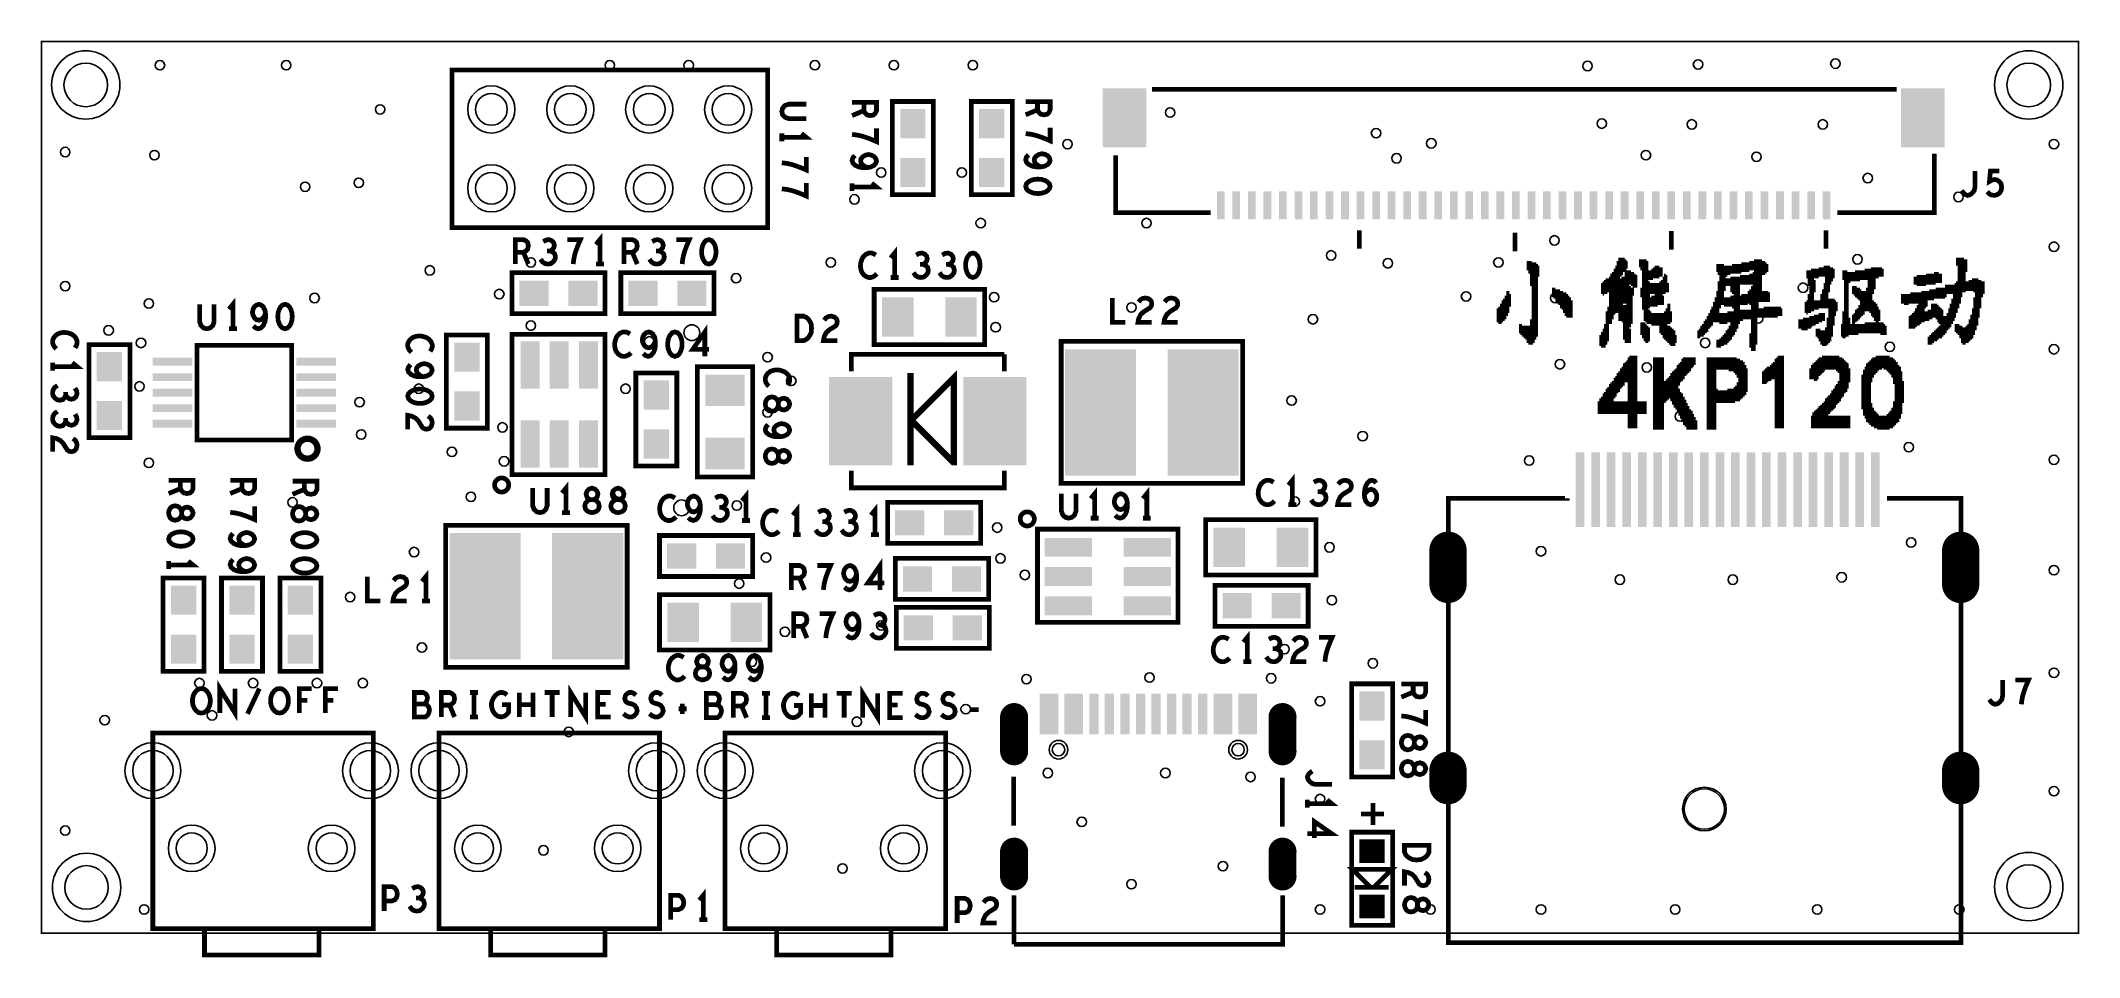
# Model space of a CAD drawing. Extents: x 0 to 2.58, y -0.03 to 1.13.
import ezdxf

# ---------------------------------------------------------------- set-up
doc = ezdxf.new("R2010")
doc.units = 0
doc.layers.get('0').update_dxf_attribs({"linetype": 'CONTINUOUS'})
for name, color, linetype in [('DP_TO_EDP_V07-1', 7, 'CONTINUOUS'), ('OUTLINE_ART', 2, 'CONTINUOUS'), ('PIN_TOP_ART', 1, 'CONTINUOUS'), ('SILKSCREEN_TOP_', 3, 'CONTINUOUS')]:
    doc.layers.add(name, color=color, linetype=linetype)

# ---------------------------------------------------------------- blocks, each defined once
blk = doc.blocks.new('ROUND_1')
blk.add_circle((0, 0), 0.0433)
blk = doc.blocks.new('ROUND_3')
blk.add_circle((0, 0), 0.0354)
blk = doc.blocks.new('RECTANGLE_33')
blk.add_solid([(0.025, 0.02), (0.025, -0.02), (-0.025, 0.02), (-0.025, -0.02)])
blk = doc.blocks.new('OBLONG_10')
at = {"const_width": 0.0472}
blk.add_lwpolyline([(0, 0.0098), (0, -0.0098)], dxfattribs=at)
at = {"const_width": 0.0236}
for points in [[(-0.0118, 0.0098, 1), (0.0118, 0.0098, 1)], [(-0.0118, -0.0098, 1), (0.0118, -0.0098, 1)]]:
    blk.add_lwpolyline(points, format="xyb", close=True, dxfattribs=at)
blk = doc.blocks.new('ROUND_4')
blk.add_circle((0, 0), 0.0295)
blk = doc.blocks.new('RECTANGLE_24')
blk.add_solid([(0.04, 0.056), (0.04, -0.056), (-0.04, 0.056), (-0.04, -0.056)])
blk = doc.blocks.new('OBLONG_7')
at = {"const_width": 0.0354}
blk.add_lwpolyline([(0, 0.0157), (0, -0.0157)], dxfattribs=at)
at = {"const_width": 0.0177}
for points in [[(-0.0089, 0.0157, 1), (0.0089, 0.0157, 1)], [(-0.0089, -0.0157, 1), (0.0089, -0.0157, 1)]]:
    blk.add_lwpolyline(points, format="xyb", close=True, dxfattribs=at)
blk = doc.blocks.new('RECTANGLE_37')
blk.add_solid([(0.016, 0.0185), (0.016, -0.0185), (-0.016, 0.0185), (-0.016, -0.0185)])
blk = doc.blocks.new('RECTANGLE_32')
blk.add_solid([(0.016, 0.015), (0.016, -0.015), (-0.016, 0.015), (-0.016, -0.015)])
blk = doc.blocks.new('ROUND_8')
blk.add_circle((0, 0), 0.00787)
blk = doc.blocks.new('OBLONG_13')
at = {"const_width": 0.0472}
blk.add_lwpolyline([(0, 0.0217), (0, -0.0217)], dxfattribs=at)
at = {"const_width": 0.0236}
for points in [[(-0.0118, 0.0217, 1), (0.0118, 0.0217, 1)], [(-0.0118, -0.0217, 1), (0.0118, -0.0217, 1)]]:
    blk.add_lwpolyline(points, format="xyb", close=True, dxfattribs=at)
blk = doc.blocks.new('RECTANGLE_31')
blk.add_solid([(0.025, 0.005), (0.025, -0.005), (-0.025, 0.005), (-0.025, -0.005)])
blk = doc.blocks.new('OBLONG_9')
at = {"const_width": 0.0354}
blk.add_lwpolyline([(0, 0.0217), (0, -0.0217)], dxfattribs=at)
at = {"const_width": 0.0177}
for points in [[(-0.0089, 0.0217, 1), (0.0089, 0.0217, 1)], [(-0.0089, -0.0217, 1), (0.0089, -0.0217, 1)]]:
    blk.add_lwpolyline(points, format="xyb", close=True, dxfattribs=at)
blk = doc.blocks.new('RECTANGLE_41')
blk.add_solid([(0.005512, 0.047244), (0.005512, -0.047244), (-0.005512, 0.047244), (-0.005512, -0.047244)])
blk = doc.blocks.new('RECTANGLE_29')
blk.add_solid([(0.045, 0.08), (0.045, -0.08), (-0.045, 0.08), (-0.045, -0.08)])
blk = doc.blocks.new('RECTANGLE_40')
blk.add_solid([(0.0118, 0.0256), (0.0118, -0.0256), (-0.0118, 0.0256), (-0.0118, -0.0256)])
blk = doc.blocks.new('ROUND_14')
blk.add_circle((0, 0), 0.0256)
blk = doc.blocks.new('RECTANGLE_35')
blk.add_solid([(0.012, 0.03), (0.012, -0.03), (-0.012, 0.03), (-0.012, -0.03)])
blk = doc.blocks.new('ROUND_5')
blk.add_circle((0, 0), 0.0299)
blk = doc.blocks.new('RECTANGLE_39')
blk.add_solid([(0.0059, 0.0256), (0.0059, -0.0256), (-0.0059, 0.0256), (-0.0059, -0.0256)])
blk = doc.blocks.new('RECTANGLE_38')
blk.add_solid([(0.0185, 0.016), (0.0185, -0.016), (-0.0185, 0.016), (-0.0185, -0.016)])
blk = doc.blocks.new('RECTANGLE_36')
blk.add_solid([(0.03, 0.012), (0.03, -0.012), (-0.03, 0.012), (-0.03, -0.012)])
blk = doc.blocks.new('RECTANGLE_42')
blk.add_solid([(0.0276, 0.0374), (0.0276, -0.0374), (-0.0276, 0.0374), (-0.0276, -0.0374)])
blk = doc.blocks.new('RECTANGLE_34')
blk.add_solid([(0.02, 0.025), (0.02, -0.025), (-0.02, 0.025), (-0.02, -0.025)])
blk = doc.blocks.new('RECTANGLE_30')
blk.add_solid([(0.0049, 0.0177), (0.0049, -0.0177), (-0.0049, 0.0177), (-0.0049, -0.0177)])
blk = doc.blocks.new('ROUND_70')
blk.add_circle((0, 0), 0.006)
blk = doc.blocks.new('ROUND_2')
blk.add_circle((0, 0), 0.01)
blk = doc.blocks.new('ROUND_75')
blk.add_circle((0, 0), 0.0118)
blk = doc.blocks.new('ROUND_76')
blk.add_circle((0, 0), 0.0197)
blk = doc.blocks.new('ROUND_77')
blk.add_circle((0, 0), 0.0201)
blk = doc.blocks.new('ROUND_78')
blk.add_circle((0, 0), 0.0276)

msp = doc.modelspace()

# ---------------------------------------------------------------- linework, layer by layer
at = {"layer": 'OUTLINE_ART'}
for points, const_width in [([(0, 0), (2.581, 0), (2.581, 1.13), (0, 1.13), (0, 0)], 0.002), ([(1.7705, 0.484), (1.7705, 0.443)], 0.00197), ([(1.7935, 0.484), (1.7935, 0.443)], 0.00197), ([(2.4195, 0.444), (2.4195, 0.483)], 0.00197), ([(2.4435, 0.484), (2.4435, 0.443)], 0.00197), ([(1.2205, 0.27384), (1.2205, 0.23093)], 0.00197), ([(1.24413, 0.27384), (1.24413, 0.23093)], 0.00197), ([(1.56066, 0.27384), (1.56066, 0.23093)], 0.00197), ([(1.58428, 0.27384), (1.58428, 0.23093)], 0.00197), ([(1.7705, 0.207), (1.7705, 0.186)], 0.00197), ([(1.7935, 0.206), (1.7935, 0.186)], 0.00197), ([(2.4205, 0.187), (2.4205, 0.207)], 0.00197), ([(2.4435, 0.206), (2.4435, 0.186)], 0.00197), ([(1.2205, 0.10416), (1.2205, 0.07069)], 0.00197), ([(1.24413, 0.10416), (1.24413, 0.07069)], 0.00197), ([(1.56066, 0.10416), (1.56066, 0.07069)], 0.00197), ([(1.58428, 0.10416), (1.58428, 0.07069)], 0.00197)]:
    msp.add_lwpolyline(points, dxfattribs=dict(at, const_width=const_width))
at = {"layer": 'OUTLINE_ART', "const_width": 0.00197}
for points in [[(1.7825, 0.495, 0.4191446), (1.7705, 0.483)], [(1.7935, 0.484, 0.3889837), (1.7825, 0.495)], [(2.4325, 0.495, 0.4414154), (2.4195, 0.483)], [(2.4435, 0.484, 0.3889837), (2.4325, 0.495)], [(1.7705, 0.444, 0.3927957), (1.7815, 0.432)], [(1.7815, 0.432, 0.3923331), (1.7935, 0.443)], [(2.4195, 0.444, 0.3699241), (2.4315, 0.432)], [(2.4315, 0.432, 0.3923331), (2.4435, 0.443)], [(1.23192, 0.28565, 0.4225652), (1.2205, 0.27424)], [(1.24413, 0.27384, 0.4077154), (1.23192, 0.28565)], [(1.57208, 0.28565, 0.4225652), (1.56066, 0.27424)], [(1.58428, 0.27384, 0.4074791), (1.57208, 0.28565)], [(1.2205, 0.23093, 0.4159222), (1.23232, 0.21872)], [(1.23271, 0.21872, 0.4251198), (1.24413, 0.23093)], [(1.56066, 0.23093, 0.4156774), (1.57247, 0.21872)], [(1.57287, 0.21872, 0.4248655), (1.58428, 0.23093)], [(1.7825, 0.218, 0.4770491), (1.7705, 0.207)], [(1.7935, 0.206, 0.4142136), (1.7825, 0.218)], [(2.4325, 0.218, 0.4142136), (2.4205, 0.207)], [(2.4435, 0.206, 0.4142136), (2.4325, 0.218)], [(1.7705, 0.187, 0.4616805), (1.7815, 0.175)], [(1.7815, 0.175, 0.4142136), (1.7935, 0.186)], [(2.4205, 0.187, 0.4142136), (2.4315, 0.175)], [(2.4315, 0.175, 0.4142136), (2.4435, 0.186)], [(1.23192, 0.11518, 0.3954031), (1.2205, 0.10416)], [(1.24413, 0.10416, 0.3846411), (1.23192, 0.11518)], [(1.57208, 0.11518, 0.3954031), (1.56066, 0.10416)], [(1.58428, 0.10416, 0.3844072), (1.57208, 0.11518)], [(1.2205, 0.07069, 0.4057514), (1.23232, 0.06006)], [(1.23232, 0.06006, 0.3720876), (1.24413, 0.07069)], [(1.56066, 0.07069, 0.4054999), (1.57247, 0.06006)], [(1.57247, 0.06006, 0.3720876), (1.58428, 0.07069)]]:
    msp.add_lwpolyline(points, format="xyb", dxfattribs=at)
at = {"layer": 'SILKSCREEN_TOP_'}
for points, const_width in [([(0.92, 0.894), (0.52, 0.894), (0.52, 1.094), (0.92, 1.094), (0.92, 0.894)], 0.006), ([(1.40715, 1.06933), (2.35085, 1.06933)], 0.00591), ([(0.969, 1.05067), (0.94678, 1.05067), (0.94213, 1.049), (0.93903, 1.04567), (0.938, 1.0415), (0.93903, 1.03733), (0.94213, 1.034), (0.94678, 1.03233), (0.969, 1.03233)], 0.006), ([(1.027, 1.05283), (1.058, 1.05283), (1.058, 1.04242), (1.05645, 1.03908), (1.05438, 1.037), (1.05025, 1.03617), (1.04612, 1.037), (1.04353, 1.0395), (1.04198, 1.04242), (1.04198, 1.05283)], 0.006), ([(1.04198, 1.04242), (1.027, 1.03617)], 0.006), ([(1.078, 0.936), (1.13, 0.936), (1.13, 1.054), (1.078, 1.054), (1.078, 0.936)], 0.006), ([(1.178, 0.936), (1.23, 0.936), (1.23, 1.054), (1.178, 1.054), (1.178, 0.936)], 0.006), ([(1.247, 1.05383), (1.278, 1.05383), (1.278, 1.04342), (1.27645, 1.04008), (1.27438, 1.038), (1.27025, 1.03717), (1.26612, 1.038), (1.26353, 1.0405), (1.26198, 1.04342), (1.26198, 1.05383)], 0.006), ([(1.26198, 1.04342), (1.247, 1.03717)], 0.006), ([(0.938, 1.0085), (0.969, 1.0085), (0.9628, 1.0135)], 0.006), ([(0.938, 1.0135), (0.938, 1.0035)], 0.006), ([(1.027, 1.01233), (1.03372, 1.0115), (1.0394, 1.01025), (1.04457, 1.00858), (1.05025, 1.0065), (1.058, 1.00317), (1.058, 1.01983)], 0.006), ([(1.247, 1.01333), (1.25372, 1.0125), (1.2594, 1.01125), (1.26457, 1.00958), (1.27025, 1.0075), (1.278, 1.00417), (1.278, 1.02083)], 0.006), ([(0.938, 0.97633), (0.94472, 0.9755), (0.9504, 0.97425), (0.95557, 0.97258), (0.96125, 0.9705), (0.969, 0.96717), (0.969, 0.98383)], 0.006), ([(1.03062, 0.98558), (1.02803, 0.98267), (1.027, 0.97933), (1.02803, 0.976), (1.03113, 0.97308), (1.03578, 0.971), (1.04043, 0.97017), (1.04612, 0.97017), (1.05077, 0.971), (1.0549, 0.97308), (1.05697, 0.97558), (1.058, 0.9785), (1.05697, 0.98183), (1.0549, 0.98433), (1.0518, 0.986), (1.04767, 0.98683), (1.04405, 0.986), (1.04043, 0.98392), (1.03837, 0.98142), (1.03785, 0.9785), (1.03888, 0.97517), (1.04147, 0.97267), (1.04612, 0.97017)], 0.006), ([(1.25062, 0.98658), (1.24803, 0.98367), (1.247, 0.98033), (1.24803, 0.977), (1.25113, 0.97408), (1.25578, 0.972), (1.26043, 0.97117), (1.26612, 0.97117), (1.27077, 0.972), (1.2749, 0.97408), (1.27697, 0.97658), (1.278, 0.9795), (1.27697, 0.98283), (1.2749, 0.98533), (1.2718, 0.987), (1.26767, 0.98783), (1.26405, 0.987), (1.26043, 0.98492), (1.25837, 0.98242), (1.25785, 0.9795), (1.25888, 0.97617), (1.26147, 0.97367), (1.26612, 0.97117)], 0.006), ([(1.48156, 0.91303), (1.36109, 0.91303), (1.36109, 0.98587)], 0.00591), ([(2.39849, 0.98784), (2.39849, 0.91303), (2.27565, 0.91303)], 0.00591), ([(1.278, 0.9465), (1.27697, 0.94983), (1.27438, 0.95233), (1.27128, 0.954), (1.26715, 0.95525), (1.2625, 0.95567), (1.25785, 0.95525), (1.25372, 0.954), (1.25062, 0.95233), (1.24803, 0.94983), (1.247, 0.9465), (1.24803, 0.94317), (1.25062, 0.94067), (1.25372, 0.939), (1.25785, 0.93775), (1.2625, 0.93733), (1.26715, 0.93775), (1.27128, 0.939), (1.27438, 0.94067), (1.27697, 0.94317), (1.278, 0.9465)], 0.006), ([(2.43317, 0.9412), (2.43525, 0.9381), (2.43775, 0.93603), (2.44067, 0.935), (2.444, 0.93603), (2.4465, 0.9381), (2.449, 0.9412), (2.44983, 0.94533), (2.44983, 0.966)], 0.006), ([(2.46533, 0.93965), (2.46783, 0.93707), (2.47075, 0.93552), (2.4745, 0.935), (2.47825, 0.93603), (2.48117, 0.9381), (2.48325, 0.94172), (2.48367, 0.94585), (2.48283, 0.94998), (2.48075, 0.95257), (2.47783, 0.95463), (2.47492, 0.95515), (2.472, 0.95463), (2.46825, 0.95257), (2.4695, 0.966), (2.48075, 0.966)], 0.006), ([(0.938, 0.94333), (0.94472, 0.9425), (0.9504, 0.94125), (0.95557, 0.93958), (0.96125, 0.9375), (0.969, 0.93417), (0.969, 0.95083)], 0.006), ([(1.027, 0.9455), (1.058, 0.9455), (1.0518, 0.9505)], 0.006), ([(1.027, 0.9505), (1.027, 0.9405)], 0.006), ([(0.60017, 0.848), (0.60017, 0.879), (0.61058, 0.879), (0.61392, 0.87745), (0.616, 0.87538), (0.61683, 0.87125), (0.616, 0.86712), (0.6135, 0.86453), (0.61058, 0.86298), (0.60017, 0.86298)], 0.006), ([(0.64442, 0.86453), (0.64692, 0.86608), (0.649, 0.86867), (0.64983, 0.87177), (0.649, 0.87487), (0.64692, 0.87745), (0.64317, 0.879), (0.63942, 0.87848), (0.63567, 0.87642)], 0.006), ([(0.67367, 0.848), (0.6745, 0.85472), (0.67575, 0.8604), (0.67742, 0.86557), (0.6795, 0.87125), (0.68283, 0.879), (0.66617, 0.879)], 0.006), ([(0.7075, 0.848), (0.7075, 0.879), (0.7025, 0.8728)], 0.006), ([(0.73817, 0.848), (0.73817, 0.879), (0.74858, 0.879), (0.75192, 0.87745), (0.754, 0.87538), (0.75483, 0.87125), (0.754, 0.86712), (0.7515, 0.86453), (0.74858, 0.86298), (0.73817, 0.86298)], 0.006), ([(0.78242, 0.86453), (0.78492, 0.86608), (0.787, 0.86867), (0.78783, 0.87177), (0.787, 0.87487), (0.78492, 0.87745), (0.78117, 0.879), (0.77742, 0.87848), (0.77367, 0.87642)], 0.006), ([(0.81167, 0.848), (0.8125, 0.85472), (0.81375, 0.8604), (0.81542, 0.86557), (0.8175, 0.87125), (0.82083, 0.879), (0.80417, 0.879)], 0.006), ([(0.8455, 0.879), (0.84217, 0.87797), (0.83967, 0.87538), (0.838, 0.87228), (0.83675, 0.86815), (0.83633, 0.8635), (0.83675, 0.85885), (0.838, 0.85472), (0.83967, 0.85162), (0.84217, 0.84903), (0.8455, 0.848), (0.84883, 0.84903), (0.85133, 0.85162), (0.853, 0.85472), (0.85425, 0.85885), (0.85467, 0.8635), (0.85425, 0.86815), (0.853, 0.87228), (0.85133, 0.87538), (0.84883, 0.87797), (0.8455, 0.879)], 0.006), ([(1.66994, 0.86732), (1.66994, 0.89094)], 0.00591), ([(1.86694, 0.86432), (1.86694, 0.88794)], 0.00591), ([(2.06494, 0.86632), (2.06494, 0.88994)], 0.00591), ([(2.26094, 0.86732), (2.26094, 0.89094)], 0.00591), ([(0.61058, 0.86298), (0.61683, 0.848)], 0.006), ([(0.63233, 0.8542), (0.63483, 0.85058), (0.63817, 0.84852), (0.64192, 0.848), (0.64525, 0.84852), (0.64858, 0.8511), (0.65067, 0.8542), (0.65108, 0.8573), (0.65025, 0.86092), (0.64733, 0.8635), (0.64442, 0.86453), (0.64067, 0.86453)], 0.006), ([(0.74858, 0.86298), (0.75483, 0.848)], 0.006), ([(0.77033, 0.8542), (0.77283, 0.85058), (0.77617, 0.84852), (0.77992, 0.848), (0.78325, 0.84852), (0.78658, 0.8511), (0.78867, 0.8542), (0.78908, 0.8573), (0.78825, 0.86092), (0.78533, 0.8635), (0.78242, 0.86453), (0.77867, 0.86453)], 0.006), ([(1.05717, 0.85942), (1.05467, 0.86097), (1.05175, 0.862), (1.04842, 0.862), (1.04467, 0.86045), (1.04175, 0.85787), (1.03967, 0.85477), (1.038, 0.8496), (1.03758, 0.84495), (1.03842, 0.8403), (1.03967, 0.8372), (1.04217, 0.8341), (1.04508, 0.83203), (1.048, 0.831), (1.05092, 0.831), (1.05383, 0.83203), (1.05633, 0.83358), (1.05842, 0.83565)], 0.006), ([(1.081, 0.831), (1.081, 0.862), (1.076, 0.8558)], 0.006), ([(1.11692, 0.84753), (1.11942, 0.84908), (1.1215, 0.85167), (1.12233, 0.85477), (1.1215, 0.85787), (1.11942, 0.86045), (1.11567, 0.862), (1.11192, 0.86148), (1.10817, 0.85942)], 0.006), ([(1.14992, 0.84753), (1.15242, 0.84908), (1.1545, 0.85167), (1.15533, 0.85477), (1.1545, 0.85787), (1.15242, 0.86045), (1.14867, 0.862), (1.14492, 0.86148), (1.14117, 0.85942)], 0.006), ([(1.18, 0.862), (1.17667, 0.86097), (1.17417, 0.85838), (1.1725, 0.85528), (1.17125, 0.85115), (1.17083, 0.8465), (1.17125, 0.84185), (1.1725, 0.83772), (1.17417, 0.83462), (1.17667, 0.83203), (1.18, 0.831), (1.18333, 0.83203), (1.18583, 0.83462), (1.1875, 0.83772), (1.18875, 0.84185), (1.18917, 0.8465), (1.18875, 0.85115), (1.1875, 0.85528), (1.18583, 0.85838), (1.18333, 0.86097), (1.18, 0.862)], 0.006), ([(1.998, 0.851), (2.006, 0.851)], 0.01), ([(1.998, 0.849), (2.008, 0.849)], 0.01), ([(2.024, 0.849), (2.034, 0.849)], 0.01), ([(2.17, 0.849), (2.18, 0.849)], 0.01), ([(2.426, 0.851), (2.436, 0.851)], 0.01), ([(2.428, 0.849), (2.44, 0.849)], 0.01), ([(0.596, 0.837), (0.596, 0.785), (0.714, 0.785), (0.714, 0.837), (0.596, 0.837)], 0.006), ([(0.7025, 0.848), (0.7125, 0.848)], 0.006), ([(0.734, 0.837), (0.734, 0.785), (0.852, 0.785), (0.852, 0.837), (0.734, 0.837)], 0.006), ([(1.076, 0.831), (1.086, 0.831)], 0.006), ([(1.10483, 0.8372), (1.10733, 0.83358), (1.11067, 0.83152), (1.11442, 0.831), (1.11775, 0.83152), (1.12108, 0.8341), (1.12317, 0.8372), (1.12358, 0.8403), (1.12275, 0.84392), (1.11983, 0.8465), (1.11692, 0.84753), (1.11317, 0.84753)], 0.006), ([(1.13783, 0.8372), (1.14033, 0.83358), (1.14367, 0.83152), (1.14742, 0.831), (1.15075, 0.83152), (1.15408, 0.8341), (1.15617, 0.8372), (1.15658, 0.8403), (1.15575, 0.84392), (1.15283, 0.8465), (1.14992, 0.84753), (1.14617, 0.84753)], 0.006), ([(1.882, 0.847), (1.888, 0.847)], 0.01), ([(1.882, 0.845), (1.894, 0.845)], 0.01), ([(1.884, 0.843), (1.896, 0.843)], 0.01), ([(1.884, 0.841), (1.898, 0.841)], 0.01), ([(1.886, 0.839), (1.898, 0.839)], 0.01), ([(1.886, 0.837), (1.898, 0.837)], 0.01), ([(1.886, 0.835), (1.896, 0.835)], 0.01), ([(1.886, 0.833), (1.896, 0.833)], 0.01), ([(1.886, 0.831), (1.896, 0.831)], 0.01), ([(1.886, 0.829), (1.896, 0.829)], 0.01), ([(1.886, 0.827), (1.896, 0.827)], 0.01), ([(1.886, 0.825), (1.896, 0.825)], 0.01), ([(1.888, 0.823), (1.896, 0.823)], 0.01), ([(1.98, 0.823), (2.002, 0.823)], 0.01), ([(1.982, 0.825), (2.008, 0.825)], 0.01), ([(1.986, 0.827), (1.996, 0.827)], 0.01), ([(1.988, 0.831), (1.998, 0.831)], 0.01), ([(1.988, 0.829), (1.996, 0.829)], 0.01), ([(1.99, 0.833), (1.998, 0.833)], 0.01), ([(1.992, 0.837), (2.002, 0.837)], 0.01), ([(1.992, 0.835), (2, 0.835)], 0.01), ([(1.994, 0.841), (2.004, 0.841)], 0.01), ([(1.994, 0.839), (2.004, 0.839)], 0.01), ([(1.996, 0.847), (2.01, 0.847)], 0.01), ([(1.996, 0.845), (2.008, 0.845)], 0.01), ([(1.996, 0.843), (2.006, 0.843)], 0.01), ([(2.002, 0.827), (2.022, 0.827)], 0.01), ([(2.006, 0.835), (2.014, 0.835)], 0.01), ([(2.008, 0.833), (2.018, 0.833)], 0.01), ([(2.008, 0.831), (2.02, 0.831)], 0.01), ([(2.01, 0.829), (2.022, 0.829)], 0.01), ([(2.014, 0.825), (2.022, 0.825)], 0.01), ([(2.016, 0.823), (2.022, 0.823)], 0.01), ([(2.026, 0.847), (2.036, 0.847)], 0.01), ([(2.026, 0.845), (2.036, 0.845)], 0.01), ([(2.028, 0.843), (2.036, 0.843)], 0.01), ([(2.028, 0.841), (2.036, 0.841)], 0.01), ([(2.028, 0.839), (2.036, 0.839)], 0.01), ([(2.028, 0.837), (2.034, 0.837)], 0.01), ([(2.028, 0.835), (2.05, 0.835)], 0.01), ([(2.028, 0.833), (2.042, 0.833)], 0.01), ([(2.028, 0.831), (2.036, 0.831)], 0.01), ([(2.028, 0.829), (2.034, 0.829)], 0.01), ([(2.028, 0.827), (2.034, 0.827)], 0.01), ([(2.028, 0.825), (2.036, 0.825)], 0.01), ([(2.028, 0.823), (2.036, 0.823)], 0.01), ([(2.04, 0.837), (2.054, 0.837)], 0.01), ([(2.042, 0.839), (2.054, 0.839)], 0.01), ([(2.044, 0.841), (2.05, 0.841)], 0.01), ([(2.052, 0.823), (2.06, 0.823)], 0.01), ([(2.054, 0.827), (2.06, 0.827)], 0.01), ([(2.054, 0.825), (2.06, 0.825)], 0.01), ([(2.056, 0.831), (2.058, 0.831)], 0.01), ([(2.056, 0.829), (2.06, 0.829)], 0.01), ([(2.122, 0.843), (2.132, 0.843)], 0.01), ([(2.124, 0.841), (2.154, 0.841)], 0.01), ([(2.124, 0.839), (2.14, 0.839)], 0.01), ([(2.126, 0.837), (2.136, 0.837)], 0.01), ([(2.126, 0.835), (2.134, 0.835)], 0.01), ([(2.126, 0.833), (2.134, 0.833)], 0.01), ([(2.126, 0.831), (2.134, 0.831)], 0.01), ([(2.126, 0.829), (2.134, 0.829)], 0.01), ([(2.126, 0.827), (2.134, 0.827)], 0.01), ([(2.126, 0.825), (2.15, 0.825)], 0.01), ([(2.126, 0.823), (2.134, 0.823)], 0.01), ([(2.14, 0.827), (2.168, 0.827)], 0.01), ([(2.142, 0.843), (2.164, 0.843)], 0.01), ([(2.152, 0.829), (2.18, 0.829)], 0.01), ([(2.154, 0.845), (2.186, 0.845)], 0.01), ([(2.164, 0.847), (2.184, 0.847)], 0.01), ([(2.164, 0.831), (2.18, 0.831)], 0.01), ([(2.168, 0.833), (2.178, 0.833)], 0.01), ([(2.168, 0.823), (2.176, 0.823)], 0.01), ([(2.17, 0.843), (2.188, 0.843)], 0.01), ([(2.17, 0.839), (2.184, 0.839)], 0.01), ([(2.17, 0.837), (2.18, 0.837)], 0.01), ([(2.17, 0.835), (2.178, 0.835)], 0.01), ([(2.172, 0.841), (2.186, 0.841)], 0.01), ([(2.236, 0.835), (2.252, 0.835)], 0.01), ([(2.238, 0.825), (2.246, 0.825)], 0.01), ([(2.24, 0.823), (2.248, 0.823)], 0.01), ([(2.242, 0.837), (2.272, 0.837)], 0.01), ([(2.252, 0.839), (2.27, 0.839)], 0.01), ([(2.258, 0.841), (2.266, 0.841)], 0.01), ([(2.26, 0.835), (2.272, 0.835)], 0.01), ([(2.26, 0.833), (2.27, 0.833)], 0.01), ([(2.26, 0.831), (2.27, 0.831)], 0.01), ([(2.26, 0.829), (2.268, 0.829)], 0.01), ([(2.26, 0.827), (2.268, 0.827)], 0.01), ([(2.26, 0.825), (2.266, 0.825)], 0.01), ([(2.26, 0.823), (2.266, 0.823)], 0.01), ([(2.282, 0.835), (2.288, 0.835)], 0.01), ([(2.282, 0.833), (2.318, 0.833)], 0.01), ([(2.284, 0.831), (2.304, 0.831)], 0.01), ([(2.284, 0.829), (2.292, 0.829)], 0.01), ([(2.284, 0.827), (2.29, 0.827)], 0.01), ([(2.284, 0.825), (2.29, 0.825)], 0.01), ([(2.284, 0.823), (2.29, 0.823)], 0.01), ([(2.298, 0.835), (2.328, 0.835)], 0.01), ([(2.31, 0.837), (2.334, 0.837)], 0.01), ([(2.314, 0.829), (2.32, 0.829)], 0.01), ([(2.316, 0.827), (2.324, 0.827)], 0.01), ([(2.316, 0.825), (2.324, 0.825)], 0.01), ([(2.316, 0.823), (2.324, 0.823)], 0.01), ([(2.318, 0.839), (2.332, 0.839)], 0.01), ([(2.372, 0.827), (2.4, 0.827)], 0.01), ([(2.376, 0.829), (2.408, 0.829)], 0.01), ([(2.376, 0.825), (2.388, 0.825)], 0.01), ([(2.388, 0.831), (2.408, 0.831)], 0.01), ([(2.398, 0.833), (2.404, 0.833)], 0.01), ([(2.428, 0.847), (2.44, 0.847)], 0.01), ([(2.428, 0.845), (2.44, 0.845)], 0.01), ([(2.428, 0.843), (2.44, 0.843)], 0.01), ([(2.428, 0.841), (2.438, 0.841)], 0.01), ([(2.428, 0.839), (2.438, 0.839)], 0.01), ([(2.428, 0.837), (2.438, 0.837)], 0.01), ([(2.428, 0.835), (2.438, 0.835)], 0.01), ([(2.428, 0.833), (2.438, 0.833)], 0.01), ([(2.428, 0.831), (2.438, 0.831)], 0.01), ([(2.428, 0.829), (2.436, 0.829)], 0.01), ([(2.428, 0.827), (2.436, 0.827)], 0.01), ([(2.428, 0.825), (2.436, 0.825)], 0.01), ([(2.428, 0.823), (2.436, 0.823)], 0.01), ([(2.442, 0.823), (2.458, 0.823)], 0.01), ([(2.446, 0.825), (2.454, 0.825)], 0.01), ([(0.2425, 0.766), (0.2425, 0.797), (0.2375, 0.7908)], 0.006), ([(1.055, 0.816), (1.055, 0.746), (1.195, 0.746), (1.195, 0.816), (1.055, 0.816)], 0.006), ([(1.35667, 0.805), (1.35667, 0.774), (1.37333, 0.774)], 0.006), ([(1.39008, 0.79983), (1.39258, 0.80293), (1.3955, 0.80448), (1.39883, 0.805), (1.403, 0.80397), (1.40592, 0.80138), (1.40675, 0.79828), (1.40633, 0.79518), (1.40467, 0.7926), (1.39633, 0.78743), (1.39258, 0.78382), (1.39008, 0.77865), (1.38925, 0.774), (1.40675, 0.774)], 0.006), ([(1.42308, 0.79983), (1.42558, 0.80293), (1.4285, 0.80448), (1.43183, 0.805), (1.436, 0.80397), (1.43892, 0.80138), (1.43975, 0.79828), (1.43933, 0.79518), (1.43767, 0.7926), (1.42933, 0.78743), (1.42558, 0.78382), (1.42308, 0.77865), (1.42225, 0.774), (1.43975, 0.774)], 0.006), ([(1.85, 0.797), (1.86, 0.797)], 0.01), ([(1.852, 0.799), (1.862, 0.799)], 0.01), ([(1.854, 0.803), (1.862, 0.803)], 0.01), ([(1.854, 0.801), (1.862, 0.801)], 0.01), ([(1.856, 0.809), (1.86, 0.809)], 0.01), ([(1.856, 0.807), (1.86, 0.807)], 0.01), ([(1.856, 0.805), (1.862, 0.805)], 0.01), ([(1.888, 0.821), (1.896, 0.821)], 0.01), ([(1.888, 0.819), (1.896, 0.819)], 0.01), ([(1.888, 0.817), (1.896, 0.817)], 0.01), ([(1.888, 0.815), (1.896, 0.815)], 0.01), ([(1.888, 0.813), (1.896, 0.813)], 0.01), ([(1.888, 0.811), (1.896, 0.811)], 0.01), ([(1.888, 0.809), (1.896, 0.809)], 0.01), ([(1.888, 0.807), (1.896, 0.807)], 0.01), ([(1.888, 0.805), (1.896, 0.805)], 0.01), ([(1.888, 0.803), (1.896, 0.803)], 0.01), ([(1.888, 0.801), (1.896, 0.801)], 0.01), ([(1.888, 0.799), (1.896, 0.799)], 0.01), ([(1.888, 0.797), (1.896, 0.797)], 0.01), ([(1.914, 0.813), (1.918, 0.813)], 0.01), ([(1.914, 0.811), (1.924, 0.811)], 0.01), ([(1.916, 0.809), (1.928, 0.809)], 0.01), ([(1.918, 0.807), (1.932, 0.807)], 0.01), ([(1.918, 0.805), (1.934, 0.805)], 0.01), ([(1.92, 0.803), (1.936, 0.803)], 0.01), ([(1.922, 0.801), (1.938, 0.801)], 0.01), ([(1.924, 0.799), (1.938, 0.799)], 0.01), ([(1.924, 0.797), (1.94, 0.797)], 0.01), ([(1.976, 0.819), (1.992, 0.819)], 0.01), ([(1.976, 0.817), (1.986, 0.817)], 0.01), ([(1.976, 0.815), (1.984, 0.815)], 0.01), ([(1.978, 0.821), (1.998, 0.821)], 0.01), ([(1.978, 0.813), (1.98, 0.813)], 0.01), ([(1.986, 0.813), (1.99, 0.813)], 0.01), ([(1.986, 0.811), (2, 0.811)], 0.01), ([(1.986, 0.809), (1.994, 0.809)], 0.01), ([(1.986, 0.807), (1.994, 0.807)], 0.01), ([(1.986, 0.805), (1.994, 0.805)], 0.01), ([(1.986, 0.803), (2.014, 0.803)], 0.01), ([(1.986, 0.801), (2.004, 0.801)], 0.01), ([(1.986, 0.799), (1.994, 0.799)], 0.01), ([(1.986, 0.797), (1.994, 0.797)], 0.01), ([(1.994, 0.813), (2.018, 0.813)], 0.01), ([(2.002, 0.815), (2.014, 0.815)], 0.01), ([(2.006, 0.817), (2.012, 0.817)], 0.01), ([(2.006, 0.811), (2.016, 0.811)], 0.01), ([(2.006, 0.809), (2.016, 0.809)], 0.01), ([(2.008, 0.807), (2.016, 0.807)], 0.01), ([(2.008, 0.805), (2.016, 0.805)], 0.01), ([(2.008, 0.801), (2.014, 0.801)], 0.01), ([(2.008, 0.799), (2.016, 0.799)], 0.01), ([(2.008, 0.797), (2.016, 0.797)], 0.01), ([(2.026, 0.813), (2.032, 0.813)], 0.01), ([(2.026, 0.811), (2.036, 0.811)], 0.01), ([(2.028, 0.821), (2.038, 0.821)], 0.01), ([(2.028, 0.809), (2.038, 0.809)], 0.01), ([(2.028, 0.807), (2.036, 0.807)], 0.01), ([(2.028, 0.805), (2.036, 0.805)], 0.01), ([(2.028, 0.803), (2.036, 0.803)], 0.01), ([(2.028, 0.801), (2.056, 0.801)], 0.01), ([(2.028, 0.799), (2.048, 0.799)], 0.01), ([(2.028, 0.797), (2.038, 0.797)], 0.01), ([(2.03, 0.819), (2.062, 0.819)], 0.01), ([(2.032, 0.817), (2.062, 0.817)], 0.01), ([(2.034, 0.815), (2.058, 0.815)], 0.01), ([(2.04, 0.803), (2.056, 0.803)], 0.01), ([(2.044, 0.807), (2.052, 0.807)], 0.01), ([(2.044, 0.805), (2.054, 0.805)], 0.01), ([(2.05, 0.821), (2.06, 0.821)], 0.01), ([(2.12, 0.801), (2.162, 0.801)], 0.01), ([(2.12, 0.799), (2.128, 0.799)], 0.01), ([(2.12, 0.797), (2.128, 0.797)], 0.01), ([(2.122, 0.809), (2.13, 0.809)], 0.01), ([(2.122, 0.807), (2.13, 0.807)], 0.01), ([(2.122, 0.805), (2.13, 0.805)], 0.01), ([(2.122, 0.803), (2.13, 0.803)], 0.01), ([(2.124, 0.821), (2.134, 0.821)], 0.01), ([(2.124, 0.819), (2.134, 0.819)], 0.01), ([(2.124, 0.817), (2.132, 0.817)], 0.01), ([(2.124, 0.815), (2.132, 0.815)], 0.01), ([(2.124, 0.813), (2.132, 0.813)], 0.01), ([(2.124, 0.811), (2.132, 0.811)], 0.01), ([(2.132, 0.799), (2.15, 0.799)], 0.01), ([(2.14, 0.819), (2.148, 0.819)], 0.01), ([(2.14, 0.817), (2.152, 0.817)], 0.01), ([(2.14, 0.803), (2.174, 0.803)], 0.01), ([(2.142, 0.815), (2.152, 0.815)], 0.01), ([(2.142, 0.797), (2.15, 0.797)], 0.01), ([(2.144, 0.813), (2.152, 0.813)], 0.01), ([(2.146, 0.811), (2.152, 0.811)], 0.01), ([(2.148, 0.809), (2.152, 0.809)], 0.01), ([(2.154, 0.805), (2.19, 0.805)], 0.01), ([(2.162, 0.809), (2.17, 0.809)], 0.01), ([(2.162, 0.807), (2.19, 0.807)], 0.01), ([(2.164, 0.811), (2.172, 0.811)], 0.01), ([(2.164, 0.801), (2.172, 0.801)], 0.01), ([(2.166, 0.815), (2.176, 0.815)], 0.01), ([(2.166, 0.813), (2.174, 0.813)], 0.01), ([(2.166, 0.799), (2.174, 0.799)], 0.01), ([(2.166, 0.797), (2.176, 0.797)], 0.01), ([(2.168, 0.821), (2.178, 0.821)], 0.01), ([(2.168, 0.819), (2.18, 0.819)], 0.01), ([(2.168, 0.817), (2.18, 0.817)], 0.01), ([(2.174, 0.809), (2.188, 0.809)], 0.01), ([(2.236, 0.797), (2.274, 0.797)], 0.01), ([(2.238, 0.805), (2.244, 0.805)], 0.01), ([(2.238, 0.803), (2.244, 0.803)], 0.01), ([(2.238, 0.801), (2.244, 0.801)], 0.01), ([(2.238, 0.799), (2.244, 0.799)], 0.01), ([(2.24, 0.821), (2.248, 0.821)], 0.01), ([(2.24, 0.819), (2.248, 0.819)], 0.01), ([(2.24, 0.817), (2.248, 0.817)], 0.01), ([(2.24, 0.815), (2.246, 0.815)], 0.01), ([(2.24, 0.813), (2.246, 0.813)], 0.01), ([(2.24, 0.811), (2.246, 0.811)], 0.01), ([(2.24, 0.809), (2.246, 0.809)], 0.01), ([(2.24, 0.807), (2.246, 0.807)], 0.01), ([(2.254, 0.805), (2.262, 0.805)], 0.01), ([(2.256, 0.811), (2.264, 0.811)], 0.01), ([(2.256, 0.809), (2.264, 0.809)], 0.01), ([(2.256, 0.807), (2.262, 0.807)], 0.01), ([(2.256, 0.803), (2.262, 0.803)], 0.01), ([(2.256, 0.801), (2.262, 0.801)], 0.01), ([(2.256, 0.799), (2.272, 0.799)], 0.01), ([(2.258, 0.819), (2.266, 0.819)], 0.01), ([(2.258, 0.817), (2.266, 0.817)], 0.01), ([(2.258, 0.815), (2.264, 0.815)], 0.01), ([(2.258, 0.813), (2.264, 0.813)], 0.01), ([(2.26, 0.821), (2.266, 0.821)], 0.01), ([(2.284, 0.821), (2.29, 0.821)], 0.01), ([(2.284, 0.819), (2.29, 0.819)], 0.01), ([(2.284, 0.817), (2.29, 0.817)], 0.01), ([(2.284, 0.815), (2.29, 0.815)], 0.01), ([(2.284, 0.813), (2.29, 0.813)], 0.01), ([(2.284, 0.811), (2.29, 0.811)], 0.01), ([(2.284, 0.809), (2.29, 0.809)], 0.01), ([(2.284, 0.807), (2.29, 0.807)], 0.01), ([(2.284, 0.805), (2.29, 0.805)], 0.01), ([(2.284, 0.803), (2.29, 0.803)], 0.01), ([(2.284, 0.801), (2.29, 0.801)], 0.01), ([(2.284, 0.799), (2.29, 0.799)], 0.01), ([(2.284, 0.797), (2.29, 0.797)], 0.01), ([(2.294, 0.815), (2.3, 0.815)], 0.01), ([(2.296, 0.813), (2.304, 0.813)], 0.01), ([(2.298, 0.811), (2.306, 0.811)], 0.01), ([(2.3, 0.809), (2.32, 0.809)], 0.01), ([(2.302, 0.807), (2.318, 0.807)], 0.01), ([(2.304, 0.805), (2.318, 0.805)], 0.01), ([(2.306, 0.803), (2.318, 0.803)], 0.01), ([(2.306, 0.801), (2.318, 0.801)], 0.01), ([(2.306, 0.799), (2.32, 0.799)], 0.01), ([(2.306, 0.797), (2.322, 0.797)], 0.01), ([(2.312, 0.813), (2.32, 0.813)], 0.01), ([(2.312, 0.811), (2.32, 0.811)], 0.01), ([(2.314, 0.821), (2.324, 0.821)], 0.01), ([(2.314, 0.819), (2.322, 0.819)], 0.01), ([(2.314, 0.817), (2.322, 0.817)], 0.01), ([(2.314, 0.815), (2.322, 0.815)], 0.01), ([(2.356, 0.805), (2.388, 0.805)], 0.01), ([(2.356, 0.803), (2.378, 0.803)], 0.01), ([(2.36, 0.801), (2.366, 0.801)], 0.01), ([(2.368, 0.807), (2.398, 0.807)], 0.01), ([(2.38, 0.803), (2.388, 0.803)], 0.01), ([(2.38, 0.801), (2.39, 0.801)], 0.01), ([(2.38, 0.799), (2.39, 0.799)], 0.01), ([(2.38, 0.797), (2.388, 0.797)], 0.01), ([(2.382, 0.809), (2.412, 0.809)], 0.01), ([(2.392, 0.811), (2.414, 0.811)], 0.01), ([(2.4, 0.813), (2.412, 0.813)], 0.01), ([(2.412, 0.817), (2.438, 0.817)], 0.01), ([(2.412, 0.815), (2.434, 0.815)], 0.01), ([(2.42, 0.799), (2.43, 0.799)], 0.01), ([(2.42, 0.797), (2.43, 0.797)], 0.01), ([(2.422, 0.805), (2.432, 0.805)], 0.01), ([(2.422, 0.803), (2.432, 0.803)], 0.01), ([(2.422, 0.801), (2.43, 0.801)], 0.01), ([(2.424, 0.819), (2.462, 0.819)], 0.01), ([(2.424, 0.813), (2.434, 0.813)], 0.01), ([(2.424, 0.811), (2.434, 0.811)], 0.01), ([(2.424, 0.809), (2.432, 0.809)], 0.01), ([(2.424, 0.807), (2.432, 0.807)], 0.01), ([(2.426, 0.821), (2.462, 0.821)], 0.01), ([(2.448, 0.817), (2.462, 0.817)], 0.01), ([(2.448, 0.801), (2.458, 0.801)], 0.01), ([(2.448, 0.799), (2.458, 0.799)], 0.01), ([(2.448, 0.797), (2.458, 0.797)], 0.01), ([(2.45, 0.815), (2.462, 0.815)], 0.01), ([(2.45, 0.813), (2.46, 0.813)], 0.01), ([(2.45, 0.811), (2.46, 0.811)], 0.01), ([(2.45, 0.809), (2.458, 0.809)], 0.01), ([(2.45, 0.807), (2.458, 0.807)], 0.01), ([(2.45, 0.805), (2.458, 0.805)], 0.01), ([(2.45, 0.803), (2.458, 0.803)], 0.01), ([(0.20033, 0.797), (0.20033, 0.77478), (0.202, 0.77013), (0.20533, 0.76703), (0.2095, 0.766), (0.21367, 0.76703), (0.217, 0.77013), (0.21867, 0.77478), (0.21867, 0.797)], 0.006), ([(0.26842, 0.76962), (0.27133, 0.76703), (0.27467, 0.766), (0.278, 0.76703), (0.28092, 0.77013), (0.283, 0.77478), (0.28383, 0.77943), (0.28383, 0.78512), (0.283, 0.78977), (0.28092, 0.7939), (0.27842, 0.79597), (0.2755, 0.797), (0.27217, 0.79597), (0.26967, 0.7939), (0.268, 0.7908), (0.26717, 0.78667), (0.268, 0.78305), (0.27008, 0.77943), (0.27258, 0.77737), (0.2755, 0.77685), (0.27883, 0.77788), (0.28133, 0.78047), (0.28383, 0.78512)], 0.006), ([(0.3085, 0.797), (0.30517, 0.79597), (0.30267, 0.79338), (0.301, 0.79028), (0.29975, 0.78615), (0.29933, 0.7815), (0.29975, 0.77685), (0.301, 0.77272), (0.30267, 0.76962), (0.30517, 0.76703), (0.3085, 0.766), (0.31183, 0.76703), (0.31433, 0.76962), (0.316, 0.77272), (0.31725, 0.77685), (0.31767, 0.7815), (0.31725, 0.78615), (0.316, 0.79028), (0.31433, 0.79338), (0.31183, 0.79597), (0.3085, 0.797)], 0.006), ([(0.95733, 0.751), (0.95733, 0.782), (0.96567, 0.782), (0.969, 0.78045), (0.9715, 0.77838), (0.97358, 0.77528), (0.97525, 0.77167), (0.97567, 0.7665), (0.97525, 0.76133), (0.97358, 0.75772), (0.9715, 0.75462), (0.969, 0.75255), (0.96567, 0.751), (0.95733, 0.751)], 0.006), ([(0.99158, 0.77683), (0.99408, 0.77993), (0.997, 0.78148), (1.00033, 0.782), (1.0045, 0.78097), (1.00742, 0.77838), (1.00825, 0.77528), (1.00783, 0.77218), (1.00617, 0.7696), (0.99783, 0.76443), (0.99408, 0.76082), (0.99158, 0.75565), (0.99075, 0.751), (1.00825, 0.751)], 0.006), ([(1.844, 0.787), (1.858, 0.787)], 0.01), ([(1.844, 0.785), (1.856, 0.785)], 0.01), ([(1.844, 0.783), (1.856, 0.783)], 0.01), ([(1.844, 0.781), (1.854, 0.781)], 0.01), ([(1.844, 0.779), (1.852, 0.779)], 0.01), ([(1.846, 0.789), (1.858, 0.789)], 0.01), ([(1.846, 0.777), (1.85, 0.777)], 0.01), ([(1.848, 0.793), (1.86, 0.793)], 0.01), ([(1.848, 0.791), (1.86, 0.791)], 0.01), ([(1.85, 0.795), (1.86, 0.795)], 0.01), ([(1.886, 0.773), (1.896, 0.773)], 0.01), ([(1.886, 0.771), (1.896, 0.771)], 0.01), ([(1.888, 0.795), (1.896, 0.795)], 0.01), ([(1.888, 0.793), (1.896, 0.793)], 0.01), ([(1.888, 0.791), (1.896, 0.791)], 0.01), ([(1.888, 0.789), (1.896, 0.789)], 0.01), ([(1.888, 0.787), (1.896, 0.787)], 0.01), ([(1.888, 0.785), (1.896, 0.785)], 0.01), ([(1.888, 0.783), (1.896, 0.783)], 0.01), ([(1.888, 0.781), (1.896, 0.781)], 0.01), ([(1.888, 0.779), (1.896, 0.779)], 0.01), ([(1.888, 0.777), (1.896, 0.777)], 0.01), ([(1.888, 0.775), (1.896, 0.775)], 0.01), ([(1.926, 0.795), (1.94, 0.795)], 0.01), ([(1.928, 0.793), (1.94, 0.793)], 0.01), ([(1.928, 0.791), (1.94, 0.791)], 0.01), ([(1.93, 0.789), (1.94, 0.789)], 0.01), ([(1.93, 0.787), (1.94, 0.787)], 0.01), ([(1.932, 0.785), (1.94, 0.785)], 0.01), ([(1.982, 0.783), (1.992, 0.783)], 0.01), ([(1.982, 0.781), (1.99, 0.781)], 0.01), ([(1.982, 0.779), (1.99, 0.779)], 0.01), ([(1.984, 0.789), (1.994, 0.789)], 0.01), ([(1.984, 0.787), (1.992, 0.787)], 0.01), ([(1.984, 0.785), (1.992, 0.785)], 0.01), ([(1.984, 0.777), (1.99, 0.777)], 0.01), ([(1.986, 0.795), (1.992, 0.795)], 0.01), ([(1.986, 0.793), (1.994, 0.793)], 0.01), ([(1.986, 0.791), (2.016, 0.791)], 0.01), ([(1.996, 0.793), (2.004, 0.793)], 0.01), ([(1.998, 0.781), (2.016, 0.781)], 0.01), ([(2.002, 0.779), (2.016, 0.779)], 0.01), ([(2.004, 0.777), (2.016, 0.777)], 0.01), ([(2.006, 0.783), (2.016, 0.783)], 0.01), ([(2.006, 0.775), (2.014, 0.775)], 0.01), ([(2.008, 0.795), (2.016, 0.795)], 0.01), ([(2.008, 0.793), (2.016, 0.793)], 0.01), ([(2.008, 0.789), (2.016, 0.789)], 0.01), ([(2.008, 0.787), (2.016, 0.787)], 0.01), ([(2.008, 0.785), (2.016, 0.785)], 0.01), ([(2.008, 0.773), (2.014, 0.773)], 0.01), ([(2.028, 0.795), (2.036, 0.795)], 0.01), ([(2.03, 0.793), (2.036, 0.793)], 0.01), ([(2.03, 0.791), (2.036, 0.791)], 0.01), ([(2.03, 0.789), (2.036, 0.789)], 0.01), ([(2.03, 0.787), (2.036, 0.787)], 0.01), ([(2.03, 0.785), (2.038, 0.785)], 0.01), ([(2.03, 0.783), (2.04, 0.783)], 0.01), ([(2.03, 0.781), (2.066, 0.781)], 0.01), ([(2.032, 0.779), (2.066, 0.779)], 0.01), ([(2.034, 0.777), (2.064, 0.777)], 0.01), ([(2.04, 0.775), (2.056, 0.775)], 0.01), ([(2.056, 0.783), (2.066, 0.783)], 0.01), ([(2.058, 0.787), (2.064, 0.787)], 0.01), ([(2.058, 0.785), (2.064, 0.785)], 0.01), ([(2.06, 0.793), (2.064, 0.793)], 0.01), ([(2.06, 0.791), (2.064, 0.791)], 0.01), ([(2.06, 0.789), (2.064, 0.789)], 0.01), ([(2.106, 0.771), (2.114, 0.771)], 0.01), ([(2.108, 0.773), (2.116, 0.773)], 0.01), ([(2.11, 0.777), (2.118, 0.777)], 0.01), ([(2.11, 0.775), (2.118, 0.775)], 0.01), ([(2.112, 0.781), (2.156, 0.781)], 0.01), ([(2.112, 0.779), (2.152, 0.779)], 0.01), ([(2.114, 0.785), (2.124, 0.785)], 0.01), ([(2.114, 0.783), (2.122, 0.783)], 0.01), ([(2.116, 0.789), (2.124, 0.789)], 0.01), ([(2.116, 0.787), (2.124, 0.787)], 0.01), ([(2.118, 0.795), (2.126, 0.795)], 0.01), ([(2.118, 0.793), (2.126, 0.793)], 0.01), ([(2.118, 0.791), (2.126, 0.791)], 0.01), ([(2.126, 0.777), (2.136, 0.777)], 0.01), ([(2.136, 0.783), (2.174, 0.783)], 0.01), ([(2.142, 0.777), (2.152, 0.777)], 0.01), ([(2.142, 0.775), (2.15, 0.775)], 0.01), ([(2.142, 0.773), (2.15, 0.773)], 0.01), ([(2.142, 0.771), (2.15, 0.771)], 0.01), ([(2.144, 0.795), (2.152, 0.795)], 0.01), ([(2.144, 0.793), (2.152, 0.793)], 0.01), ([(2.144, 0.791), (2.152, 0.791)], 0.01), ([(2.144, 0.789), (2.152, 0.789)], 0.01), ([(2.144, 0.787), (2.152, 0.787)], 0.01), ([(2.144, 0.785), (2.2, 0.785)], 0.01), ([(2.166, 0.795), (2.176, 0.795)], 0.01), ([(2.166, 0.793), (2.174, 0.793)], 0.01), ([(2.166, 0.791), (2.174, 0.791)], 0.01), ([(2.166, 0.789), (2.174, 0.789)], 0.01), ([(2.166, 0.787), (2.206, 0.787)], 0.01), ([(2.166, 0.781), (2.174, 0.781)], 0.01), ([(2.166, 0.779), (2.174, 0.779)], 0.01), ([(2.166, 0.777), (2.174, 0.777)], 0.01), ([(2.166, 0.775), (2.174, 0.775)], 0.01), ([(2.166, 0.773), (2.174, 0.773)], 0.01), ([(2.166, 0.771), (2.174, 0.771)], 0.01), ([(2.182, 0.789), (2.204, 0.789)], 0.01), ([(2.226, 0.773), (2.244, 0.773)], 0.01), ([(2.226, 0.771), (2.242, 0.771)], 0.01), ([(2.232, 0.775), (2.248, 0.775)], 0.01), ([(2.234, 0.795), (2.252, 0.795)], 0.01), ([(2.234, 0.793), (2.246, 0.793)], 0.01), ([(2.234, 0.791), (2.242, 0.791)], 0.01), ([(2.236, 0.789), (2.238, 0.789)], 0.01), ([(2.24, 0.777), (2.252, 0.777)], 0.01), ([(2.246, 0.779), (2.256, 0.779)], 0.01), ([(2.252, 0.781), (2.26, 0.781)], 0.01), ([(2.262, 0.775), (2.272, 0.775)], 0.01), ([(2.262, 0.773), (2.27, 0.773)], 0.01), ([(2.262, 0.771), (2.27, 0.771)], 0.01), ([(2.264, 0.795), (2.276, 0.795)], 0.01), ([(2.264, 0.793), (2.276, 0.793)], 0.01), ([(2.264, 0.791), (2.274, 0.791)], 0.01), ([(2.264, 0.789), (2.274, 0.789)], 0.01), ([(2.264, 0.787), (2.274, 0.787)], 0.01), ([(2.264, 0.785), (2.272, 0.785)], 0.01), ([(2.264, 0.783), (2.272, 0.783)], 0.01), ([(2.264, 0.781), (2.272, 0.781)], 0.01), ([(2.264, 0.779), (2.272, 0.779)], 0.01), ([(2.264, 0.777), (2.272, 0.777)], 0.01), ([(2.282, 0.783), (2.29, 0.783)], 0.01), ([(2.282, 0.781), (2.29, 0.781)], 0.01), ([(2.282, 0.779), (2.29, 0.779)], 0.01), ([(2.282, 0.777), (2.29, 0.777)], 0.01), ([(2.282, 0.775), (2.292, 0.775)], 0.01), ([(2.282, 0.773), (2.29, 0.773)], 0.01), ([(2.282, 0.771), (2.29, 0.771)], 0.01), ([(2.284, 0.795), (2.29, 0.795)], 0.01), ([(2.284, 0.793), (2.29, 0.793)], 0.01), ([(2.284, 0.791), (2.29, 0.791)], 0.01), ([(2.284, 0.789), (2.29, 0.789)], 0.01), ([(2.284, 0.787), (2.29, 0.787)], 0.01), ([(2.284, 0.785), (2.29, 0.785)], 0.01), ([(2.294, 0.779), (2.3, 0.779)], 0.01), ([(2.294, 0.777), (2.298, 0.777)], 0.01), ([(2.296, 0.781), (2.302, 0.781)], 0.01), ([(2.298, 0.785), (2.306, 0.785)], 0.01), ([(2.298, 0.783), (2.304, 0.783)], 0.01), ([(2.3, 0.787), (2.308, 0.787)], 0.01), ([(2.302, 0.791), (2.31, 0.791)], 0.01), ([(2.302, 0.789), (2.31, 0.789)], 0.01), ([(2.304, 0.795), (2.324, 0.795)], 0.01), ([(2.304, 0.793), (2.326, 0.793)], 0.01), ([(2.316, 0.791), (2.326, 0.791)], 0.01), ([(2.318, 0.789), (2.328, 0.789)], 0.01), ([(2.318, 0.787), (2.328, 0.787)], 0.01), ([(2.32, 0.785), (2.33, 0.785)], 0.01), ([(2.322, 0.783), (2.33, 0.783)], 0.01), ([(2.322, 0.781), (2.33, 0.781)], 0.01), ([(2.324, 0.779), (2.328, 0.779)], 0.01), ([(2.366, 0.777), (2.382, 0.777)], 0.01), ([(2.366, 0.775), (2.38, 0.775)], 0.01), ([(2.366, 0.773), (2.376, 0.773)], 0.01), ([(2.366, 0.771), (2.374, 0.771)], 0.01), ([(2.368, 0.779), (2.386, 0.779)], 0.01), ([(2.37, 0.781), (2.392, 0.781)], 0.01), ([(2.372, 0.783), (2.38, 0.783)], 0.01), ([(2.374, 0.787), (2.382, 0.787)], 0.01), ([(2.374, 0.785), (2.38, 0.785)], 0.01), ([(2.376, 0.791), (2.384, 0.791)], 0.01), ([(2.376, 0.789), (2.382, 0.789)], 0.01), ([(2.378, 0.795), (2.386, 0.795)], 0.01), ([(2.378, 0.793), (2.386, 0.793)], 0.01), ([(2.382, 0.783), (2.396, 0.783)], 0.01), ([(2.39, 0.785), (2.41, 0.785)], 0.01), ([(2.394, 0.793), (2.402, 0.793)], 0.01), ([(2.396, 0.791), (2.404, 0.791)], 0.01), ([(2.396, 0.789), (2.406, 0.789)], 0.01), ([(2.396, 0.787), (2.408, 0.787)], 0.01), ([(2.4, 0.783), (2.41, 0.783)], 0.01), ([(2.402, 0.781), (2.41, 0.781)], 0.01), ([(2.402, 0.779), (2.41, 0.779)], 0.01), ([(2.404, 0.777), (2.422, 0.777)], 0.01), ([(2.408, 0.771), (2.418, 0.771)], 0.01), ([(2.41, 0.773), (2.42, 0.773)], 0.01), ([(2.412, 0.775), (2.42, 0.775)], 0.01), ([(2.414, 0.781), (2.424, 0.781)], 0.01), ([(2.414, 0.779), (2.422, 0.779)], 0.01), ([(2.416, 0.787), (2.426, 0.787)], 0.01), ([(2.416, 0.785), (2.426, 0.785)], 0.01), ([(2.416, 0.783), (2.424, 0.783)], 0.01), ([(2.418, 0.793), (2.428, 0.793)], 0.01), ([(2.418, 0.791), (2.428, 0.791)], 0.01), ([(2.418, 0.789), (2.426, 0.789)], 0.01), ([(2.42, 0.795), (2.428, 0.795)], 0.01), ([(2.442, 0.773), (2.452, 0.773)], 0.01), ([(2.442, 0.771), (2.452, 0.771)], 0.01), ([(2.444, 0.779), (2.454, 0.779)], 0.01), ([(2.444, 0.777), (2.454, 0.777)], 0.01), ([(2.444, 0.775), (2.454, 0.775)], 0.01), ([(2.446, 0.787), (2.456, 0.787)], 0.01), ([(2.446, 0.785), (2.456, 0.785)], 0.01), ([(2.446, 0.783), (2.454, 0.783)], 0.01), ([(2.446, 0.781), (2.454, 0.781)], 0.01), ([(2.448, 0.795), (2.456, 0.795)], 0.01), ([(2.448, 0.793), (2.456, 0.793)], 0.01), ([(2.448, 0.791), (2.456, 0.791)], 0.01), ([(2.448, 0.789), (2.456, 0.789)], 0.01), ([(0.04242, 0.74183), (0.04397, 0.74433), (0.045, 0.74725), (0.045, 0.75058), (0.04345, 0.75433), (0.04087, 0.75725), (0.03777, 0.75933), (0.0326, 0.761), (0.02795, 0.76142), (0.0233, 0.76058), (0.0202, 0.75933), (0.0171, 0.75683), (0.01503, 0.75392), (0.014, 0.751), (0.014, 0.74808), (0.01503, 0.74517), (0.01658, 0.74267), (0.01865, 0.74058)], 0.006), ([(0.2375, 0.766), (0.2475, 0.766)], 0.006), ([(0.49242, 0.73733), (0.49397, 0.73983), (0.495, 0.74275), (0.495, 0.74608), (0.49345, 0.74983), (0.49087, 0.75275), (0.48777, 0.75483), (0.4826, 0.7565), (0.47795, 0.75692), (0.4733, 0.75608), (0.4702, 0.75483), (0.4671, 0.75233), (0.46503, 0.74942), (0.464, 0.7465), (0.464, 0.74358), (0.46503, 0.74067), (0.46658, 0.73817), (0.46865, 0.73608)], 0.006), ([(0.565, 0.758), (0.513, 0.758), (0.513, 0.64), (0.565, 0.64), (0.565, 0.758)], 0.006), ([(0.597, 0.581), (0.714, 0.581), (0.714, 0.759), (0.596, 0.759), (0.596, 0.581), (0.597, 0.581)], 0.006), ([(0.74567, 0.75942), (0.74317, 0.76097), (0.74025, 0.762), (0.73692, 0.762), (0.73317, 0.76045), (0.73025, 0.75787), (0.72817, 0.75477), (0.7265, 0.7496), (0.72608, 0.74495), (0.72692, 0.7403), (0.72817, 0.7372), (0.73067, 0.7341), (0.73358, 0.73203), (0.7365, 0.731), (0.73942, 0.731), (0.74233, 0.73203), (0.74483, 0.73358), (0.74692, 0.73565)], 0.006), ([(0.76242, 0.73462), (0.76533, 0.73203), (0.76867, 0.731), (0.772, 0.73203), (0.77492, 0.73513), (0.777, 0.73978), (0.77783, 0.74443), (0.77783, 0.75012), (0.777, 0.75477), (0.77492, 0.7589), (0.77242, 0.76097), (0.7695, 0.762), (0.76617, 0.76097), (0.76367, 0.7589), (0.762, 0.7558), (0.76117, 0.75167), (0.762, 0.74805), (0.76408, 0.74443), (0.76658, 0.74237), (0.7695, 0.74185), (0.77283, 0.74288), (0.77533, 0.74547), (0.77783, 0.75012)], 0.006), ([(0.8025, 0.762), (0.79917, 0.76097), (0.79667, 0.75838), (0.795, 0.75528), (0.79375, 0.75115), (0.79333, 0.7465), (0.79375, 0.74185), (0.795, 0.73772), (0.79667, 0.73462), (0.79917, 0.73203), (0.8025, 0.731), (0.80583, 0.73203), (0.80833, 0.73462), (0.81, 0.73772), (0.81125, 0.74185), (0.81167, 0.7465), (0.81125, 0.75115), (0.81, 0.75528), (0.80833, 0.75838), (0.80583, 0.76097), (0.8025, 0.762)], 0.006), ([(0.8405, 0.731), (0.8405, 0.762), (0.82508, 0.73978), (0.84592, 0.73978)], 0.006), ([(1.522, 0.57), (1.292, 0.57), (1.292, 0.75), (1.522, 0.75), (1.522, 0.57)], 0.006), ([(1.872, 0.767), (1.876, 0.767)], 0.01), ([(1.872, 0.765), (1.896, 0.765)], 0.01), ([(1.874, 0.763), (1.896, 0.763)], 0.01), ([(1.876, 0.761), (1.896, 0.761)], 0.01), ([(1.878, 0.759), (1.894, 0.759)], 0.01), ([(1.88, 0.757), (1.894, 0.757)], 0.01), ([(1.882, 0.755), (1.892, 0.755)], 0.01), ([(1.882, 0.753), (1.892, 0.753)], 0.01), ([(1.884, 0.751), (1.89, 0.751)], 0.01), ([(1.886, 0.769), (1.896, 0.769)], 0.01), ([(1.886, 0.767), (1.896, 0.767)], 0.01), ([(1.974, 0.753), (1.984, 0.753)], 0.01), ([(1.974, 0.751), (1.984, 0.751)], 0.01), ([(1.974, 0.749), (1.982, 0.749)], 0.01), ([(1.976, 0.757), (1.986, 0.757)], 0.01), ([(1.976, 0.755), (1.986, 0.755)], 0.01), ([(1.976, 0.747), (1.982, 0.747)], 0.01), ([(1.978, 0.761), (1.986, 0.761)], 0.01), ([(1.978, 0.759), (1.986, 0.759)], 0.01), ([(1.98, 0.767), (1.986, 0.767)], 0.01), ([(1.98, 0.765), (1.986, 0.765)], 0.01), ([(1.98, 0.763), (1.986, 0.763)], 0.01), ([(1.982, 0.769), (1.986, 0.769)], 0.01), ([(2.004, 0.769), (2.008, 0.769)], 0.01), ([(2.004, 0.767), (2.01, 0.767)], 0.01), ([(2.004, 0.765), (2.012, 0.765)], 0.01), ([(2.004, 0.763), (2.012, 0.763)], 0.01), ([(2.004, 0.761), (2.014, 0.761)], 0.01), ([(2.004, 0.759), (2.014, 0.759)], 0.01), ([(2.004, 0.757), (2.014, 0.757)], 0.01), ([(2.006, 0.755), (2.014, 0.755)], 0.01), ([(2.006, 0.753), (2.014, 0.753)], 0.01), ([(2.026, 0.769), (2.032, 0.769)], 0.01), ([(2.026, 0.767), (2.034, 0.767)], 0.01), ([(2.026, 0.765), (2.036, 0.765)], 0.01), ([(2.026, 0.763), (2.038, 0.763)], 0.01), ([(2.028, 0.761), (2.038, 0.761)], 0.01), ([(2.028, 0.759), (2.038, 0.759)], 0.01), ([(2.03, 0.757), (2.038, 0.757)], 0.01), ([(2.03, 0.755), (2.038, 0.755)], 0.01), ([(2.032, 0.753), (2.036, 0.753)], 0.01), ([(2.05, 0.767), (2.06, 0.767)], 0.01), ([(2.05, 0.765), (2.064, 0.765)], 0.01), ([(2.052, 0.763), (2.066, 0.763)], 0.01), ([(2.054, 0.761), (2.068, 0.761)], 0.01), ([(2.054, 0.759), (2.07, 0.759)], 0.01), ([(2.056, 0.757), (2.07, 0.757)], 0.01), ([(2.058, 0.755), (2.07, 0.755)], 0.01), ([(2.06, 0.753), (2.072, 0.753)], 0.01), ([(2.062, 0.751), (2.07, 0.751)], 0.01), ([(2.064, 0.749), (2.07, 0.749)], 0.01), ([(2.098, 0.759), (2.102, 0.759)], 0.01), ([(2.1, 0.761), (2.106, 0.761)], 0.01), ([(2.102, 0.765), (2.11, 0.765)], 0.01), ([(2.102, 0.763), (2.108, 0.763)], 0.01), ([(2.104, 0.767), (2.112, 0.767)], 0.01), ([(2.106, 0.769), (2.112, 0.769)], 0.01), ([(2.122, 0.747), (2.128, 0.747)], 0.01), ([(2.126, 0.749), (2.132, 0.749)], 0.01), ([(2.128, 0.751), (2.136, 0.751)], 0.01), ([(2.13, 0.753), (2.138, 0.753)], 0.01), ([(2.132, 0.755), (2.14, 0.755)], 0.01), ([(2.134, 0.759), (2.142, 0.759)], 0.01), ([(2.134, 0.757), (2.142, 0.757)], 0.01), ([(2.136, 0.761), (2.144, 0.761)], 0.01), ([(2.138, 0.765), (2.146, 0.765)], 0.01), ([(2.138, 0.763), (2.146, 0.763)], 0.01), ([(2.14, 0.769), (2.148, 0.769)], 0.01), ([(2.14, 0.767), (2.148, 0.767)], 0.01), ([(2.164, 0.755), (2.174, 0.755)], 0.01), ([(2.164, 0.753), (2.174, 0.753)], 0.01), ([(2.164, 0.751), (2.174, 0.751)], 0.01), ([(2.164, 0.749), (2.172, 0.749)], 0.01), ([(2.164, 0.747), (2.172, 0.747)], 0.01), ([(2.166, 0.769), (2.174, 0.769)], 0.01), ([(2.166, 0.767), (2.174, 0.767)], 0.01), ([(2.166, 0.765), (2.174, 0.765)], 0.01), ([(2.166, 0.763), (2.174, 0.763)], 0.01), ([(2.166, 0.761), (2.174, 0.761)], 0.01), ([(2.166, 0.759), (2.174, 0.759)], 0.01), ([(2.166, 0.757), (2.174, 0.757)], 0.01), ([(2.166, 0.745), (2.172, 0.745)], 0.01), ([(2.23, 0.769), (2.238, 0.769)], 0.01), ([(2.248, 0.761), (2.254, 0.761)], 0.01), ([(2.25, 0.759), (2.268, 0.759)], 0.01), ([(2.252, 0.757), (2.268, 0.757)], 0.01), ([(2.252, 0.755), (2.268, 0.755)], 0.01), ([(2.254, 0.753), (2.266, 0.753)], 0.01), ([(2.254, 0.751), (2.264, 0.751)], 0.01), ([(2.256, 0.749), (2.262, 0.749)], 0.01), ([(2.26, 0.763), (2.27, 0.763)], 0.01), ([(2.26, 0.761), (2.27, 0.761)], 0.01), ([(2.262, 0.769), (2.27, 0.769)], 0.01), ([(2.262, 0.767), (2.27, 0.767)], 0.01), ([(2.262, 0.765), (2.27, 0.765)], 0.01), ([(2.28, 0.767), (2.336, 0.767)], 0.01), ([(2.28, 0.765), (2.338, 0.765)], 0.01), ([(2.28, 0.763), (2.302, 0.763)], 0.01), ([(2.28, 0.761), (2.29, 0.761)], 0.01), ([(2.282, 0.769), (2.29, 0.769)], 0.01), ([(2.282, 0.759), (2.286, 0.759)], 0.01), ([(2.31, 0.769), (2.334, 0.769)], 0.01), ([(2.33, 0.763), (2.338, 0.763)], 0.01), ([(2.39, 0.751), (2.396, 0.751)], 0.01), ([(2.392, 0.753), (2.398, 0.753)], 0.01), ([(2.394, 0.755), (2.402, 0.755)], 0.01), ([(2.396, 0.757), (2.404, 0.757)], 0.01), ([(2.398, 0.759), (2.408, 0.759)], 0.01), ([(2.4, 0.761), (2.41, 0.761)], 0.01), ([(2.402, 0.763), (2.412, 0.763)], 0.01), ([(2.404, 0.765), (2.414, 0.765)], 0.01), ([(2.406, 0.767), (2.414, 0.767)], 0.01), ([(2.408, 0.769), (2.416, 0.769)], 0.01), ([(2.424, 0.767), (2.43, 0.767)], 0.01), ([(2.426, 0.765), (2.434, 0.765)], 0.01), ([(2.428, 0.763), (2.45, 0.763)], 0.01), ([(2.43, 0.761), (2.448, 0.761)], 0.01), ([(2.43, 0.759), (2.448, 0.759)], 0.01), ([(2.432, 0.757), (2.446, 0.757)], 0.01), ([(2.432, 0.755), (2.444, 0.755)], 0.01), ([(2.432, 0.753), (2.442, 0.753)], 0.01), ([(2.434, 0.751), (2.438, 0.751)], 0.01), ([(2.438, 0.765), (2.45, 0.765)], 0.01), ([(2.44, 0.767), (2.45, 0.767)], 0.01), ([(2.442, 0.769), (2.452, 0.769)], 0.01), ([(0.014, 0.718), (0.045, 0.718), (0.0388, 0.723)], 0.006), ([(0.014, 0.723), (0.014, 0.713)], 0.006), ([(0.06, 0.628), (0.112, 0.628), (0.112, 0.746), (0.06, 0.746), (0.06, 0.628)], 0.006), ([(0.317, 0.625), (0.317, 0.745), (0.197, 0.745), (0.197, 0.625), (0.317, 0.625)], 0.006), ([(0.46762, 0.72058), (0.46503, 0.71767), (0.464, 0.71433), (0.46503, 0.711), (0.46813, 0.70808), (0.47278, 0.706), (0.47743, 0.70517), (0.48312, 0.70517), (0.48777, 0.706), (0.4919, 0.70808), (0.49397, 0.71058), (0.495, 0.7135), (0.49397, 0.71683), (0.4919, 0.71933), (0.4888, 0.721), (0.48467, 0.72183), (0.48105, 0.721), (0.47743, 0.71892), (0.47537, 0.71642), (0.47485, 0.7135), (0.47588, 0.71017), (0.47847, 0.70767), (0.48312, 0.70517)], 0.006), ([(1.22, 0.7336), (1.026, 0.7336), (1.026, 0.712)], 0.006), ([(1.22, 0.712), (1.22, 0.7336)], 0.006), ([(2.006, 0.719), (2.022, 0.719)], 0.01), ([(2.008, 0.721), (2.022, 0.721)], 0.01), ([(2.01, 0.725), (2.022, 0.725)], 0.01), ([(2.01, 0.723), (2.022, 0.723)], 0.01), ([(2.012, 0.727), (2.022, 0.727)], 0.01), ([(2.042, 0.725), (2.056, 0.725)], 0.01), ([(2.042, 0.723), (2.056, 0.723)], 0.01), ([(2.042, 0.721), (2.056, 0.721)], 0.01), ([(2.042, 0.719), (2.056, 0.719)], 0.01), ([(2.076, 0.719), (2.09, 0.719)], 0.01), ([(2.078, 0.723), (2.094, 0.723)], 0.01), ([(2.078, 0.721), (2.092, 0.721)], 0.01), ([(2.08, 0.725), (2.096, 0.725)], 0.01), ([(2.11, 0.725), (2.148, 0.725)], 0.01), ([(2.11, 0.723), (2.152, 0.723)], 0.01), ([(2.11, 0.721), (2.156, 0.721)], 0.01), ([(2.11, 0.719), (2.158, 0.719)], 0.01), ([(2.166, 0.743), (2.172, 0.743)], 0.01), ([(2.194, 0.719), (2.208, 0.719)], 0.01), ([(2.196, 0.723), (2.208, 0.723)], 0.01), ([(2.196, 0.721), (2.208, 0.721)], 0.01), ([(2.198, 0.725), (2.208, 0.725)], 0.01), ([(2.2, 0.727), (2.208, 0.727)], 0.01), ([(2.246, 0.719), (2.288, 0.719)], 0.01), ([(2.248, 0.721), (2.286, 0.721)], 0.01), ([(2.25, 0.723), (2.284, 0.723)], 0.01), ([(2.252, 0.725), (2.282, 0.725)], 0.01), ([(2.256, 0.727), (2.278, 0.727)], 0.01), ([(2.314, 0.719), (2.332, 0.719)], 0.01), ([(2.316, 0.721), (2.35, 0.721)], 0.01), ([(2.318, 0.723), (2.348, 0.723)], 0.01), ([(2.32, 0.725), (2.346, 0.725)], 0.01), ([(2.324, 0.727), (2.342, 0.727)], 0.01), ([(2.334, 0.719), (2.352, 0.719)], 0.01), ([(0.753, 0.592), (0.805, 0.592), (0.805, 0.71), (0.753, 0.71), (0.753, 0.592)], 0.006), ([(0.831, 0.578), (0.901, 0.578), (0.901, 0.718), (0.831, 0.718), (0.831, 0.578)], 0.006), ([(0.94542, 0.69433), (0.94697, 0.69683), (0.948, 0.69975), (0.948, 0.70308), (0.94645, 0.70683), (0.94387, 0.70975), (0.94077, 0.71183), (0.9356, 0.7135), (0.93095, 0.71392), (0.9263, 0.71308), (0.9232, 0.71183), (0.9201, 0.70933), (0.91803, 0.70642), (0.917, 0.7035), (0.917, 0.70058), (0.91803, 0.69767), (0.91958, 0.69517), (0.92165, 0.69308)], 0.006), ([(1.101, 0.593), (1.101, 0.71)], 0.00787), ([(1.156, 0.597), (1.156, 0.704), (1.103, 0.651), (1.103, 0.649), (1.155, 0.597), (1.156, 0.597)], 0.00787), ([(1.988, 0.693), (2, 0.693)], 0.01), ([(1.99, 0.695), (2.002, 0.695)], 0.01), ([(1.992, 0.699), (2.006, 0.699)], 0.01), ([(1.992, 0.697), (2.004, 0.697)], 0.01), ([(1.994, 0.701), (2.006, 0.701)], 0.01), ([(1.996, 0.705), (2.022, 0.705)], 0.01), ([(1.996, 0.703), (2.022, 0.703)], 0.01), ([(1.998, 0.707), (2.022, 0.707)], 0.01), ([(2, 0.711), (2.022, 0.711)], 0.01), ([(2, 0.709), (2.022, 0.709)], 0.01), ([(2.002, 0.713), (2.022, 0.713)], 0.01), ([(2.004, 0.717), (2.022, 0.717)], 0.01), ([(2.004, 0.715), (2.022, 0.715)], 0.01), ([(2.01, 0.701), (2.022, 0.701)], 0.01), ([(2.01, 0.699), (2.022, 0.699)], 0.01), ([(2.01, 0.697), (2.022, 0.697)], 0.01), ([(2.01, 0.695), (2.022, 0.695)], 0.01), ([(2.01, 0.693), (2.022, 0.693)], 0.01), ([(2.042, 0.717), (2.056, 0.717)], 0.01), ([(2.042, 0.715), (2.056, 0.715)], 0.01), ([(2.042, 0.713), (2.056, 0.713)], 0.01), ([(2.042, 0.711), (2.056, 0.711)], 0.01), ([(2.042, 0.709), (2.056, 0.709)], 0.01), ([(2.042, 0.707), (2.056, 0.707)], 0.01), ([(2.042, 0.705), (2.056, 0.705)], 0.01), ([(2.042, 0.703), (2.056, 0.703)], 0.01), ([(2.042, 0.701), (2.056, 0.701)], 0.01), ([(2.042, 0.699), (2.056, 0.699)], 0.01), ([(2.042, 0.697), (2.056, 0.697)], 0.01), ([(2.042, 0.695), (2.072, 0.695)], 0.01), ([(2.042, 0.693), (2.072, 0.693)], 0.01), ([(2.058, 0.697), (2.074, 0.697)], 0.01), ([(2.06, 0.699), (2.076, 0.699)], 0.01), ([(2.062, 0.701), (2.076, 0.701)], 0.01), ([(2.064, 0.705), (2.08, 0.705)], 0.01), ([(2.064, 0.703), (2.078, 0.703)], 0.01), ([(2.066, 0.707), (2.082, 0.707)], 0.01), ([(2.068, 0.709), (2.082, 0.709)], 0.01), ([(2.07, 0.711), (2.084, 0.711)], 0.01), ([(2.072, 0.715), (2.088, 0.715)], 0.01), ([(2.072, 0.713), (2.086, 0.713)], 0.01), ([(2.074, 0.717), (2.09, 0.717)], 0.01), ([(2.11, 0.717), (2.122, 0.717)], 0.01), ([(2.11, 0.715), (2.122, 0.715)], 0.01), ([(2.11, 0.713), (2.122, 0.713)], 0.01), ([(2.11, 0.711), (2.122, 0.711)], 0.01), ([(2.11, 0.709), (2.122, 0.709)], 0.01), ([(2.11, 0.707), (2.122, 0.707)], 0.01), ([(2.11, 0.705), (2.122, 0.705)], 0.01), ([(2.11, 0.703), (2.122, 0.703)], 0.01), ([(2.11, 0.701), (2.122, 0.701)], 0.01), ([(2.11, 0.699), (2.122, 0.699)], 0.01), ([(2.11, 0.697), (2.122, 0.697)], 0.01), ([(2.11, 0.695), (2.122, 0.695)], 0.01), ([(2.11, 0.693), (2.122, 0.693)], 0.01), ([(2.138, 0.717), (2.158, 0.717)], 0.01), ([(2.144, 0.715), (2.16, 0.715)], 0.01), ([(2.146, 0.713), (2.16, 0.713)], 0.01), ([(2.148, 0.711), (2.162, 0.711)], 0.01), ([(2.148, 0.709), (2.162, 0.709)], 0.01), ([(2.148, 0.693), (2.162, 0.693)], 0.01), ([(2.15, 0.707), (2.162, 0.707)], 0.01), ([(2.15, 0.705), (2.162, 0.705)], 0.01), ([(2.15, 0.703), (2.162, 0.703)], 0.01), ([(2.15, 0.701), (2.162, 0.701)], 0.01), ([(2.15, 0.699), (2.162, 0.699)], 0.01), ([(2.15, 0.697), (2.162, 0.697)], 0.01), ([(2.15, 0.695), (2.162, 0.695)], 0.01), ([(2.18, 0.707), (2.208, 0.707)], 0.01), ([(2.18, 0.705), (2.192, 0.705)], 0.01), ([(2.18, 0.703), (2.188, 0.703)], 0.01), ([(2.18, 0.701), (2.186, 0.701)], 0.01), ([(2.182, 0.709), (2.208, 0.709)], 0.01), ([(2.184, 0.711), (2.208, 0.711)], 0.01), ([(2.186, 0.713), (2.208, 0.713)], 0.01), ([(2.19, 0.715), (2.208, 0.715)], 0.01), ([(2.192, 0.717), (2.208, 0.717)], 0.01), ([(2.196, 0.705), (2.208, 0.705)], 0.01), ([(2.196, 0.703), (2.208, 0.703)], 0.01), ([(2.196, 0.701), (2.208, 0.701)], 0.01), ([(2.196, 0.699), (2.208, 0.699)], 0.01), ([(2.196, 0.697), (2.208, 0.697)], 0.01), ([(2.196, 0.695), (2.208, 0.695)], 0.01), ([(2.196, 0.693), (2.208, 0.693)], 0.01), ([(2.24, 0.711), (2.254, 0.711)], 0.01), ([(2.24, 0.709), (2.252, 0.709)], 0.01), ([(2.24, 0.707), (2.252, 0.707)], 0.01), ([(2.242, 0.715), (2.258, 0.715)], 0.01), ([(2.242, 0.713), (2.256, 0.713)], 0.01), ([(2.244, 0.717), (2.26, 0.717)], 0.01), ([(2.246, 0.705), (2.25, 0.705)], 0.01), ([(2.274, 0.717), (2.29, 0.717)], 0.01), ([(2.276, 0.715), (2.29, 0.715)], 0.01), ([(2.276, 0.695), (2.29, 0.695)], 0.01), ([(2.276, 0.693), (2.288, 0.693)], 0.01), ([(2.278, 0.713), (2.29, 0.713)], 0.01), ([(2.278, 0.711), (2.292, 0.711)], 0.01), ([(2.278, 0.701), (2.29, 0.701)], 0.01), ([(2.278, 0.699), (2.29, 0.699)], 0.01), ([(2.278, 0.697), (2.29, 0.697)], 0.01), ([(2.28, 0.709), (2.292, 0.709)], 0.01), ([(2.28, 0.707), (2.292, 0.707)], 0.01), ([(2.28, 0.705), (2.292, 0.705)], 0.01), ([(2.28, 0.703), (2.292, 0.703)], 0.01), ([(2.306, 0.703), (2.32, 0.703)], 0.01), ([(2.306, 0.701), (2.318, 0.701)], 0.01), ([(2.306, 0.699), (2.318, 0.699)], 0.01), ([(2.306, 0.697), (2.318, 0.697)], 0.01), ([(2.306, 0.695), (2.318, 0.695)], 0.01), ([(2.306, 0.693), (2.318, 0.693)], 0.01), ([(2.308, 0.709), (2.322, 0.709)], 0.01), ([(2.308, 0.707), (2.32, 0.707)], 0.01), ([(2.308, 0.705), (2.32, 0.705)], 0.01), ([(2.31, 0.713), (2.324, 0.713)], 0.01), ([(2.31, 0.711), (2.322, 0.711)], 0.01), ([(2.312, 0.717), (2.328, 0.717)], 0.01), ([(2.312, 0.715), (2.326, 0.715)], 0.01), ([(2.338, 0.717), (2.352, 0.717)], 0.01), ([(2.34, 0.715), (2.354, 0.715)], 0.01), ([(2.342, 0.713), (2.356, 0.713)], 0.01), ([(2.344, 0.711), (2.356, 0.711)], 0.01), ([(2.344, 0.709), (2.356, 0.709)], 0.01), ([(2.346, 0.707), (2.358, 0.707)], 0.01), ([(2.346, 0.705), (2.358, 0.705)], 0.01), ([(2.346, 0.703), (2.358, 0.703)], 0.01), ([(2.346, 0.701), (2.358, 0.701)], 0.01), ([(2.348, 0.699), (2.358, 0.699)], 0.01), ([(2.348, 0.697), (2.358, 0.697)], 0.01), ([(2.348, 0.695), (2.36, 0.695)], 0.01), ([(2.348, 0.693), (2.36, 0.693)], 0.01), ([(0.0202, 0.69417), (0.01658, 0.69167), (0.01452, 0.68833), (0.014, 0.68458), (0.01452, 0.68125), (0.0171, 0.67792), (0.0202, 0.67583), (0.0233, 0.67542), (0.02692, 0.67625), (0.0295, 0.67917), (0.03053, 0.68208), (0.03053, 0.68583)], 0.006), ([(0.03053, 0.68208), (0.03208, 0.67958), (0.03467, 0.6775), (0.03777, 0.67667), (0.04087, 0.6775), (0.04345, 0.67958), (0.045, 0.68333), (0.04448, 0.68708), (0.04242, 0.69083)], 0.006), ([(0.495, 0.6805), (0.49397, 0.68383), (0.49138, 0.68633), (0.48828, 0.688), (0.48415, 0.68925), (0.4795, 0.68967), (0.47485, 0.68925), (0.47072, 0.688), (0.46762, 0.68633), (0.46503, 0.68383), (0.464, 0.6805), (0.46503, 0.67717), (0.46762, 0.67467), (0.47072, 0.673), (0.47485, 0.67175), (0.4795, 0.67133), (0.48415, 0.67175), (0.48828, 0.673), (0.49138, 0.67467), (0.49397, 0.67717), (0.495, 0.6805)], 0.006), ([(0.917, 0.6705), (0.91752, 0.66758), (0.91907, 0.66425), (0.92165, 0.66217), (0.92527, 0.66133), (0.92888, 0.66217), (0.93198, 0.66467), (0.93353, 0.66842), (0.93353, 0.67258), (0.93457, 0.67508), (0.93715, 0.67717), (0.94077, 0.678), (0.94438, 0.67675), (0.94697, 0.67383), (0.948, 0.6705), (0.94697, 0.66717), (0.94438, 0.66425), (0.94077, 0.663), (0.93715, 0.66383), (0.93457, 0.66592), (0.93353, 0.66842), (0.93353, 0.67258), (0.93198, 0.67633), (0.92888, 0.67883), (0.92527, 0.67967), (0.92165, 0.67883), (0.91907, 0.67675), (0.91752, 0.67342), (0.917, 0.6705)], 0.006), ([(1.972, 0.669), (2.034, 0.669)], 0.01), ([(1.972, 0.667), (2.034, 0.667)], 0.01), ([(1.974, 0.673), (1.986, 0.673)], 0.01), ([(1.974, 0.671), (1.986, 0.671)], 0.01), ([(1.976, 0.675), (1.988, 0.675)], 0.01), ([(1.978, 0.679), (1.992, 0.679)], 0.01), ([(1.978, 0.677), (1.99, 0.677)], 0.01), ([(1.98, 0.681), (1.992, 0.681)], 0.01), ([(1.982, 0.685), (1.996, 0.685)], 0.01), ([(1.982, 0.683), (1.994, 0.683)], 0.01), ([(1.984, 0.687), (1.996, 0.687)], 0.01), ([(1.986, 0.691), (2, 0.691)], 0.01), ([(1.986, 0.689), (1.998, 0.689)], 0.01), ([(2.01, 0.691), (2.022, 0.691)], 0.01), ([(2.01, 0.689), (2.022, 0.689)], 0.01), ([(2.01, 0.687), (2.022, 0.687)], 0.01), ([(2.01, 0.685), (2.022, 0.685)], 0.01), ([(2.01, 0.683), (2.022, 0.683)], 0.01), ([(2.01, 0.681), (2.022, 0.681)], 0.01), ([(2.01, 0.679), (2.022, 0.679)], 0.01), ([(2.01, 0.677), (2.022, 0.677)], 0.01), ([(2.01, 0.675), (2.022, 0.675)], 0.01), ([(2.01, 0.673), (2.022, 0.673)], 0.01), ([(2.01, 0.671), (2.022, 0.671)], 0.01), ([(2.042, 0.691), (2.072, 0.691)], 0.01), ([(2.042, 0.689), (2.074, 0.689)], 0.01), ([(2.042, 0.687), (2.074, 0.687)], 0.01), ([(2.042, 0.685), (2.076, 0.685)], 0.01), ([(2.042, 0.683), (2.076, 0.683)], 0.01), ([(2.042, 0.681), (2.062, 0.681)], 0.01), ([(2.042, 0.679), (2.06, 0.679)], 0.01), ([(2.042, 0.677), (2.058, 0.677)], 0.01), ([(2.042, 0.675), (2.056, 0.675)], 0.01), ([(2.042, 0.673), (2.056, 0.673)], 0.01), ([(2.042, 0.671), (2.056, 0.671)], 0.01), ([(2.042, 0.669), (2.056, 0.669)], 0.01), ([(2.042, 0.667), (2.056, 0.667)], 0.01), ([(2.064, 0.681), (2.078, 0.681)], 0.01), ([(2.064, 0.679), (2.08, 0.679)], 0.01), ([(2.066, 0.677), (2.08, 0.677)], 0.01), ([(2.066, 0.675), (2.082, 0.675)], 0.01), ([(2.068, 0.673), (2.082, 0.673)], 0.01), ([(2.068, 0.671), (2.084, 0.671)], 0.01), ([(2.07, 0.669), (2.084, 0.669)], 0.01), ([(2.072, 0.667), (2.086, 0.667)], 0.01), ([(2.11, 0.691), (2.122, 0.691)], 0.01), ([(2.11, 0.689), (2.122, 0.689)], 0.01), ([(2.11, 0.687), (2.122, 0.687)], 0.01), ([(2.11, 0.685), (2.124, 0.685)], 0.01), ([(2.11, 0.683), (2.156, 0.683)], 0.01), ([(2.11, 0.681), (2.154, 0.681)], 0.01), ([(2.11, 0.679), (2.152, 0.679)], 0.01), ([(2.11, 0.677), (2.146, 0.677)], 0.01), ([(2.11, 0.675), (2.122, 0.675)], 0.01), ([(2.11, 0.673), (2.122, 0.673)], 0.01), ([(2.11, 0.671), (2.122, 0.671)], 0.01), ([(2.11, 0.669), (2.122, 0.669)], 0.01), ([(2.11, 0.667), (2.122, 0.667)], 0.01), ([(2.136, 0.685), (2.158, 0.685)], 0.01), ([(2.144, 0.687), (2.16, 0.687)], 0.01), ([(2.146, 0.689), (2.16, 0.689)], 0.01), ([(2.148, 0.691), (2.162, 0.691)], 0.01), ([(2.196, 0.691), (2.208, 0.691)], 0.01), ([(2.196, 0.689), (2.208, 0.689)], 0.01), ([(2.196, 0.687), (2.208, 0.687)], 0.01), ([(2.196, 0.685), (2.208, 0.685)], 0.01), ([(2.196, 0.683), (2.208, 0.683)], 0.01), ([(2.196, 0.681), (2.208, 0.681)], 0.01), ([(2.196, 0.679), (2.208, 0.679)], 0.01), ([(2.196, 0.677), (2.208, 0.677)], 0.01), ([(2.196, 0.675), (2.208, 0.675)], 0.01), ([(2.196, 0.673), (2.208, 0.673)], 0.01), ([(2.196, 0.671), (2.208, 0.671)], 0.01), ([(2.196, 0.669), (2.208, 0.669)], 0.01), ([(2.196, 0.667), (2.208, 0.667)], 0.01), ([(2.256, 0.667), (2.27, 0.667)], 0.01), ([(2.258, 0.669), (2.272, 0.669)], 0.01), ([(2.26, 0.673), (2.274, 0.673)], 0.01), ([(2.26, 0.671), (2.274, 0.671)], 0.01), ([(2.262, 0.675), (2.276, 0.675)], 0.01), ([(2.264, 0.677), (2.278, 0.677)], 0.01), ([(2.266, 0.679), (2.28, 0.679)], 0.01), ([(2.268, 0.683), (2.282, 0.683)], 0.01), ([(2.268, 0.681), (2.28, 0.681)], 0.01), ([(2.27, 0.685), (2.284, 0.685)], 0.01), ([(2.272, 0.689), (2.286, 0.689)], 0.01), ([(2.272, 0.687), (2.284, 0.687)], 0.01), ([(2.274, 0.691), (2.288, 0.691)], 0.01), ([(2.306, 0.691), (2.318, 0.691)], 0.01), ([(2.306, 0.689), (2.318, 0.689)], 0.01), ([(2.306, 0.687), (2.318, 0.687)], 0.01), ([(2.306, 0.685), (2.318, 0.685)], 0.01), ([(2.306, 0.683), (2.318, 0.683)], 0.01), ([(2.306, 0.681), (2.318, 0.681)], 0.01), ([(2.306, 0.679), (2.318, 0.679)], 0.01), ([(2.306, 0.677), (2.318, 0.677)], 0.01), ([(2.306, 0.675), (2.318, 0.675)], 0.01), ([(2.306, 0.673), (2.318, 0.673)], 0.01), ([(2.306, 0.671), (2.318, 0.671)], 0.01), ([(2.306, 0.669), (2.318, 0.669)], 0.01), ([(2.308, 0.667), (2.32, 0.667)], 0.01), ([(2.346, 0.669), (2.358, 0.669)], 0.01), ([(2.346, 0.667), (2.358, 0.667)], 0.01), ([(2.348, 0.691), (2.36, 0.691)], 0.01), ([(2.348, 0.689), (2.36, 0.689)], 0.01), ([(2.348, 0.687), (2.36, 0.687)], 0.01), ([(2.348, 0.685), (2.36, 0.685)], 0.01), ([(2.348, 0.683), (2.36, 0.683)], 0.01), ([(2.348, 0.681), (2.36, 0.681)], 0.01), ([(2.348, 0.679), (2.36, 0.679)], 0.01), ([(2.348, 0.677), (2.36, 0.677)], 0.01), ([(2.348, 0.675), (2.358, 0.675)], 0.01), ([(2.348, 0.673), (2.358, 0.673)], 0.01), ([(2.348, 0.671), (2.358, 0.671)], 0.01), ([(0.0202, 0.66117), (0.01658, 0.65867), (0.01452, 0.65533), (0.014, 0.65158), (0.01452, 0.64825), (0.0171, 0.64492), (0.0202, 0.64283), (0.0233, 0.64242), (0.02692, 0.64325), (0.0295, 0.64617), (0.03053, 0.64908), (0.03053, 0.65283)], 0.006), ([(0.03053, 0.64908), (0.03208, 0.64658), (0.03467, 0.6445), (0.03777, 0.64367), (0.04087, 0.6445), (0.04345, 0.64658), (0.045, 0.65033), (0.04448, 0.65408), (0.04242, 0.65783)], 0.006), ([(0.48983, 0.65542), (0.49293, 0.65292), (0.49448, 0.65), (0.495, 0.64667), (0.49397, 0.6425), (0.49138, 0.63958), (0.48828, 0.63875), (0.48518, 0.63917), (0.4826, 0.64083), (0.47743, 0.64917), (0.47382, 0.65292), (0.46865, 0.65542), (0.464, 0.65625), (0.464, 0.63875)], 0.006), ([(0.92062, 0.64458), (0.91803, 0.64167), (0.917, 0.63833), (0.91803, 0.635), (0.92113, 0.63208), (0.92578, 0.63), (0.93043, 0.62917), (0.93612, 0.62917), (0.94077, 0.63), (0.9449, 0.63208), (0.94697, 0.63458), (0.948, 0.6375), (0.94697, 0.64083), (0.9449, 0.64333), (0.9418, 0.645), (0.93767, 0.64583), (0.93405, 0.645), (0.93043, 0.64292), (0.92837, 0.64042), (0.92785, 0.6375), (0.92888, 0.63417), (0.93147, 0.63167), (0.93612, 0.62917)], 0.006), ([(1.972, 0.665), (2.034, 0.665)], 0.01), ([(1.972, 0.663), (2.034, 0.663)], 0.01), ([(2.01, 0.661), (2.022, 0.661)], 0.01), ([(2.01, 0.659), (2.022, 0.659)], 0.01), ([(2.01, 0.657), (2.022, 0.657)], 0.01), ([(2.01, 0.655), (2.022, 0.655)], 0.01), ([(2.01, 0.653), (2.022, 0.653)], 0.01), ([(2.01, 0.651), (2.022, 0.651)], 0.01), ([(2.01, 0.649), (2.022, 0.649)], 0.01), ([(2.01, 0.647), (2.022, 0.647)], 0.01), ([(2.01, 0.645), (2.022, 0.645)], 0.01), ([(2.042, 0.665), (2.056, 0.665)], 0.01), ([(2.042, 0.663), (2.056, 0.663)], 0.01), ([(2.042, 0.661), (2.056, 0.661)], 0.01), ([(2.042, 0.659), (2.056, 0.659)], 0.01), ([(2.042, 0.657), (2.056, 0.657)], 0.01), ([(2.042, 0.655), (2.056, 0.655)], 0.01), ([(2.042, 0.653), (2.056, 0.653)], 0.01), ([(2.042, 0.651), (2.056, 0.651)], 0.01), ([(2.042, 0.649), (2.056, 0.649)], 0.01), ([(2.042, 0.647), (2.056, 0.647)], 0.01), ([(2.042, 0.645), (2.056, 0.645)], 0.01), ([(2.042, 0.643), (2.056, 0.643)], 0.01), ([(2.072, 0.665), (2.086, 0.665)], 0.01), ([(2.074, 0.663), (2.088, 0.663)], 0.01), ([(2.074, 0.661), (2.088, 0.661)], 0.01), ([(2.076, 0.659), (2.09, 0.659)], 0.01), ([(2.076, 0.657), (2.092, 0.657)], 0.01), ([(2.078, 0.655), (2.092, 0.655)], 0.01), ([(2.078, 0.653), (2.094, 0.653)], 0.01), ([(2.08, 0.651), (2.094, 0.651)], 0.01), ([(2.08, 0.649), (2.096, 0.649)], 0.01), ([(2.082, 0.647), (2.096, 0.647)], 0.01), ([(2.084, 0.645), (2.098, 0.645)], 0.01), ([(2.084, 0.643), (2.098, 0.643)], 0.01), ([(2.11, 0.665), (2.122, 0.665)], 0.01), ([(2.11, 0.663), (2.122, 0.663)], 0.01), ([(2.11, 0.661), (2.122, 0.661)], 0.01), ([(2.11, 0.659), (2.122, 0.659)], 0.01), ([(2.11, 0.657), (2.122, 0.657)], 0.01), ([(2.11, 0.655), (2.122, 0.655)], 0.01), ([(2.11, 0.653), (2.122, 0.653)], 0.01), ([(2.11, 0.651), (2.122, 0.651)], 0.01), ([(2.11, 0.649), (2.122, 0.649)], 0.01), ([(2.11, 0.647), (2.122, 0.647)], 0.01), ([(2.11, 0.645), (2.122, 0.645)], 0.01), ([(2.11, 0.643), (2.122, 0.643)], 0.01), ([(2.196, 0.665), (2.208, 0.665)], 0.01), ([(2.196, 0.663), (2.208, 0.663)], 0.01), ([(2.196, 0.661), (2.208, 0.661)], 0.01), ([(2.196, 0.659), (2.208, 0.659)], 0.01), ([(2.196, 0.657), (2.208, 0.657)], 0.01), ([(2.196, 0.655), (2.208, 0.655)], 0.01), ([(2.196, 0.653), (2.208, 0.653)], 0.01), ([(2.196, 0.651), (2.208, 0.651)], 0.01), ([(2.196, 0.649), (2.208, 0.649)], 0.01), ([(2.196, 0.647), (2.208, 0.647)], 0.01), ([(2.196, 0.645), (2.208, 0.645)], 0.01), ([(2.242, 0.651), (2.292, 0.651)], 0.01), ([(2.242, 0.649), (2.292, 0.649)], 0.01), ([(2.242, 0.647), (2.292, 0.647)], 0.01), ([(2.242, 0.645), (2.292, 0.645)], 0.01), ([(2.244, 0.655), (2.26, 0.655)], 0.01), ([(2.244, 0.653), (2.258, 0.653)], 0.01), ([(2.246, 0.657), (2.262, 0.657)], 0.01), ([(2.248, 0.659), (2.264, 0.659)], 0.01), ([(2.25, 0.661), (2.264, 0.661)], 0.01), ([(2.252, 0.663), (2.266, 0.663)], 0.01), ([(2.254, 0.665), (2.268, 0.665)], 0.01), ([(2.308, 0.665), (2.32, 0.665)], 0.01), ([(2.308, 0.663), (2.32, 0.663)], 0.01), ([(2.308, 0.661), (2.322, 0.661)], 0.01), ([(2.31, 0.659), (2.322, 0.659)], 0.01), ([(2.31, 0.657), (2.324, 0.657)], 0.01), ([(2.312, 0.655), (2.326, 0.655)], 0.01), ([(2.312, 0.653), (2.328, 0.653)], 0.01), ([(2.314, 0.651), (2.352, 0.651)], 0.01), ([(2.316, 0.649), (2.35, 0.649)], 0.01), ([(2.318, 0.647), (2.348, 0.647)], 0.01), ([(2.322, 0.645), (2.346, 0.645)], 0.01), ([(2.326, 0.643), (2.342, 0.643)], 0.01), ([(2.338, 0.653), (2.354, 0.653)], 0.01), ([(2.34, 0.655), (2.354, 0.655)], 0.01), ([(2.342, 0.657), (2.356, 0.657)], 0.01), ([(2.344, 0.661), (2.356, 0.661)], 0.01), ([(2.344, 0.659), (2.356, 0.659)], 0.01), ([(2.346, 0.665), (2.358, 0.665)], 0.01), ([(2.346, 0.663), (2.358, 0.663)], 0.01), ([(0.03983, 0.62692), (0.04293, 0.62442), (0.04448, 0.6215), (0.045, 0.61817), (0.04397, 0.614), (0.04138, 0.61108), (0.03828, 0.61025), (0.03518, 0.61067), (0.0326, 0.61233), (0.02743, 0.62067), (0.02382, 0.62442), (0.01865, 0.62692), (0.014, 0.62775), (0.014, 0.61025)], 0.006), ([(0.917, 0.6045), (0.91752, 0.60158), (0.91907, 0.59825), (0.92165, 0.59617), (0.92527, 0.59533), (0.92888, 0.59617), (0.93198, 0.59867), (0.93353, 0.60242), (0.93353, 0.60658), (0.93457, 0.60908), (0.93715, 0.61117), (0.94077, 0.612), (0.94438, 0.61075), (0.94697, 0.60783), (0.948, 0.6045), (0.94697, 0.60117), (0.94438, 0.59825), (0.94077, 0.597), (0.93715, 0.59783), (0.93457, 0.59992), (0.93353, 0.60242), (0.93353, 0.60658), (0.93198, 0.61033), (0.92888, 0.61283), (0.92527, 0.61367), (0.92165, 0.61283), (0.91907, 0.61075), (0.91752, 0.60742), (0.917, 0.6045)], 0.006), ([(0.161, 0.57383), (0.192, 0.57383), (0.192, 0.56342), (0.19045, 0.56008), (0.18838, 0.558), (0.18425, 0.55717), (0.18012, 0.558), (0.17753, 0.5605), (0.17598, 0.56342), (0.17598, 0.57383)], 0.006), ([(0.239, 0.57383), (0.27, 0.57383), (0.27, 0.56342), (0.26845, 0.56008), (0.26638, 0.558), (0.26225, 0.55717), (0.25812, 0.558), (0.25553, 0.5605), (0.25398, 0.56342), (0.25398, 0.57383)], 0.006), ([(0.318, 0.57283), (0.349, 0.57283), (0.349, 0.56242), (0.34745, 0.55908), (0.34538, 0.557), (0.34125, 0.55617), (0.33712, 0.557), (0.33453, 0.5595), (0.33298, 0.56242), (0.33298, 0.57283)], 0.006), ([(0.6645, 0.533), (0.6645, 0.564), (0.6595, 0.5578)], 0.006), ([(1.026, 0.586), (1.026, 0.5644), (1.22, 0.5644), (1.22, 0.586)], 0.006), ([(1.56117, 0.57142), (1.55867, 0.57297), (1.55575, 0.574), (1.55242, 0.574), (1.54867, 0.57245), (1.54575, 0.56987), (1.54367, 0.56677), (1.542, 0.5616), (1.54158, 0.55695), (1.54242, 0.5523), (1.54367, 0.5492), (1.54617, 0.5461), (1.54908, 0.54403), (1.552, 0.543), (1.55492, 0.543), (1.55783, 0.54403), (1.56033, 0.54558), (1.56242, 0.54765)], 0.006), ([(1.585, 0.543), (1.585, 0.574), (1.58, 0.5678)], 0.006), ([(1.62092, 0.55953), (1.62342, 0.56108), (1.6255, 0.56367), (1.62633, 0.56677), (1.6255, 0.56987), (1.62342, 0.57245), (1.61967, 0.574), (1.61592, 0.57348), (1.61217, 0.57142)], 0.006), ([(1.64308, 0.56883), (1.64558, 0.57193), (1.6485, 0.57348), (1.65183, 0.574), (1.656, 0.57297), (1.65892, 0.57038), (1.65975, 0.56728), (1.65933, 0.56418), (1.65767, 0.5616), (1.64933, 0.55643), (1.64558, 0.55282), (1.64308, 0.54765), (1.64225, 0.543), (1.65975, 0.543)], 0.006), ([(1.67608, 0.55592), (1.679, 0.55953), (1.6815, 0.5616), (1.68483, 0.56263), (1.68775, 0.5616), (1.68983, 0.55953), (1.6915, 0.55643), (1.69192, 0.55282), (1.6915, 0.54972), (1.68983, 0.54662), (1.68733, 0.54403), (1.68442, 0.543), (1.68108, 0.54403), (1.67817, 0.54713), (1.6765, 0.55178), (1.67608, 0.55695), (1.67692, 0.56367), (1.67817, 0.56728), (1.68025, 0.5709), (1.68317, 0.57348), (1.68608, 0.574), (1.689, 0.57297), (1.69108, 0.57038)], 0.006), ([(0.17598, 0.56342), (0.161, 0.55717)], 0.006), ([(0.161, 0.5325), (0.16152, 0.52958), (0.16307, 0.52625), (0.16565, 0.52417), (0.16927, 0.52333), (0.17288, 0.52417), (0.17598, 0.52667), (0.17753, 0.53042), (0.17753, 0.53458), (0.17857, 0.53708), (0.18115, 0.53917), (0.18477, 0.54), (0.18838, 0.53875), (0.19097, 0.53583), (0.192, 0.5325), (0.19097, 0.52917), (0.18838, 0.52625), (0.18477, 0.525), (0.18115, 0.52583), (0.17857, 0.52792), (0.17753, 0.53042), (0.17753, 0.53458), (0.17598, 0.53833), (0.17288, 0.54083), (0.16927, 0.54167), (0.16565, 0.54083), (0.16307, 0.53875), (0.16152, 0.53542), (0.161, 0.5325)], 0.006), ([(0.25398, 0.56342), (0.239, 0.55717)], 0.006), ([(0.239, 0.53333), (0.24572, 0.5325), (0.2514, 0.53125), (0.25657, 0.52958), (0.26225, 0.5275), (0.27, 0.52417), (0.27, 0.54083)], 0.006), ([(0.33298, 0.56242), (0.318, 0.55617)], 0.006), ([(0.318, 0.5315), (0.31852, 0.52858), (0.32007, 0.52525), (0.32265, 0.52317), (0.32627, 0.52233), (0.32988, 0.52317), (0.33298, 0.52567), (0.33453, 0.52942), (0.33453, 0.53358), (0.33557, 0.53608), (0.33815, 0.53817), (0.34177, 0.539), (0.34538, 0.53775), (0.34797, 0.53483), (0.349, 0.5315), (0.34797, 0.52817), (0.34538, 0.52525), (0.34177, 0.524), (0.33815, 0.52483), (0.33557, 0.52692), (0.33453, 0.52942), (0.33453, 0.53358), (0.33298, 0.53733), (0.32988, 0.53983), (0.32627, 0.54067), (0.32265, 0.53983), (0.32007, 0.53775), (0.31852, 0.53442), (0.318, 0.5315)], 0.006), ([(0.62233, 0.564), (0.62233, 0.54178), (0.624, 0.53713), (0.62733, 0.53403), (0.6315, 0.533), (0.63567, 0.53403), (0.639, 0.53713), (0.64067, 0.54178), (0.64067, 0.564)], 0.006), ([(0.6975, 0.533), (0.70042, 0.53352), (0.70375, 0.53507), (0.70583, 0.53765), (0.70667, 0.54127), (0.70583, 0.54488), (0.70333, 0.54798), (0.69958, 0.54953), (0.69542, 0.54953), (0.69292, 0.55057), (0.69083, 0.55315), (0.69, 0.55677), (0.69125, 0.56038), (0.69417, 0.56297), (0.6975, 0.564), (0.70083, 0.56297), (0.70375, 0.56038), (0.705, 0.55677), (0.70417, 0.55315), (0.70208, 0.55057), (0.69958, 0.54953), (0.69542, 0.54953), (0.69167, 0.54798), (0.68917, 0.54488), (0.68833, 0.54127), (0.68917, 0.53765), (0.69125, 0.53507), (0.69458, 0.53352), (0.6975, 0.533)], 0.006), ([(0.7305, 0.533), (0.73342, 0.53352), (0.73675, 0.53507), (0.73883, 0.53765), (0.73967, 0.54127), (0.73883, 0.54488), (0.73633, 0.54798), (0.73258, 0.54953), (0.72842, 0.54953), (0.72592, 0.55057), (0.72383, 0.55315), (0.723, 0.55677), (0.72425, 0.56038), (0.72717, 0.56297), (0.7305, 0.564), (0.73383, 0.56297), (0.73675, 0.56038), (0.738, 0.55677), (0.73717, 0.55315), (0.73508, 0.55057), (0.73258, 0.54953), (0.72842, 0.54953), (0.72467, 0.54798), (0.72217, 0.54488), (0.72133, 0.54127), (0.72217, 0.53765), (0.72425, 0.53507), (0.72758, 0.53352), (0.7305, 0.533)], 0.006), ([(0.80267, 0.55142), (0.80017, 0.55297), (0.79725, 0.554), (0.79392, 0.554), (0.79017, 0.55245), (0.78725, 0.54987), (0.78517, 0.54677), (0.7835, 0.5416), (0.78308, 0.53695), (0.78392, 0.5323), (0.78517, 0.5292), (0.78767, 0.5261), (0.79058, 0.52403), (0.7935, 0.523), (0.79642, 0.523), (0.79933, 0.52403), (0.80183, 0.52558), (0.80392, 0.52765)], 0.006), ([(0.81942, 0.52662), (0.82233, 0.52403), (0.82567, 0.523), (0.829, 0.52403), (0.83192, 0.52713), (0.834, 0.53178), (0.83483, 0.53643), (0.83483, 0.54212), (0.834, 0.54677), (0.83192, 0.5509), (0.82942, 0.55297), (0.8265, 0.554), (0.82317, 0.55297), (0.82067, 0.5509), (0.819, 0.5478), (0.81817, 0.54367), (0.819, 0.54005), (0.82108, 0.53643), (0.82358, 0.53437), (0.8265, 0.53385), (0.82983, 0.53488), (0.83233, 0.53747), (0.83483, 0.54212)], 0.006), ([(0.85033, 0.5292), (0.85283, 0.52558), (0.85617, 0.52352), (0.85992, 0.523), (0.86325, 0.52352), (0.86658, 0.5261), (0.86867, 0.5292), (0.86908, 0.5323), (0.86825, 0.53592), (0.86533, 0.5385), (0.86242, 0.53953), (0.85867, 0.53953)], 0.006), ([(0.86242, 0.53953), (0.86492, 0.54108), (0.867, 0.54367), (0.86783, 0.54677), (0.867, 0.54987), (0.86492, 0.55245), (0.86117, 0.554), (0.85742, 0.55348), (0.85367, 0.55142)], 0.006), ([(0.8925, 0.523), (0.8925, 0.554), (0.8875, 0.5478)], 0.006), ([(0.957, 0.505), (0.957, 0.536), (0.952, 0.5298)], 0.006), ([(1.056, 0.505), (1.056, 0.536), (1.051, 0.5298)], 0.006), ([(1.072, 0.546), (1.072, 0.494), (1.19, 0.494), (1.19, 0.546), (1.072, 0.546)], 0.006), ([(1.29233, 0.557), (1.29233, 0.53478), (1.294, 0.53013), (1.29733, 0.52703), (1.3015, 0.526), (1.30567, 0.52703), (1.309, 0.53013), (1.31067, 0.53478), (1.31067, 0.557)], 0.006), ([(1.3345, 0.526), (1.3345, 0.557), (1.3295, 0.5508)], 0.006), ([(1.36042, 0.52962), (1.36333, 0.52703), (1.36667, 0.526), (1.37, 0.52703), (1.37292, 0.53013), (1.375, 0.53478), (1.37583, 0.53943), (1.37583, 0.54512), (1.375, 0.54977), (1.37292, 0.5539), (1.37042, 0.55597), (1.3675, 0.557), (1.36417, 0.55597), (1.36167, 0.5539), (1.36, 0.5508), (1.35917, 0.54667), (1.36, 0.54305), (1.36208, 0.53943), (1.36458, 0.53737), (1.3675, 0.53685), (1.37083, 0.53788), (1.37333, 0.54047), (1.37583, 0.54512)], 0.006), ([(1.4005, 0.526), (1.4005, 0.557), (1.3955, 0.5508)], 0.006), ([(1.58, 0.543), (1.59, 0.543)], 0.006), ([(1.60883, 0.5492), (1.61133, 0.54558), (1.61467, 0.54352), (1.61842, 0.543), (1.62175, 0.54352), (1.62508, 0.5461), (1.62717, 0.5492), (1.62758, 0.5523), (1.62675, 0.55592), (1.62383, 0.5585), (1.62092, 0.55953), (1.61717, 0.55953)], 0.006), ([(2.3385, 0.551), (2.4323, 0.551), (2.4323, -0.01201), (1.7827, -0.01201), (1.7827, 0.55098), (1.9335, 0.55098), (1.9335, 0.551)], 0.006), ([(0.512, 0.517), (0.742, 0.517), (0.742, 0.337), (0.512, 0.337), (0.512, 0.517)], 0.006), ([(0.6595, 0.533), (0.6695, 0.533)], 0.006), ([(0.8875, 0.523), (0.8975, 0.523)], 0.006), ([(0.93317, 0.53342), (0.93067, 0.53497), (0.92775, 0.536), (0.92442, 0.536), (0.92067, 0.53445), (0.91775, 0.53187), (0.91567, 0.52877), (0.914, 0.5236), (0.91358, 0.51895), (0.91442, 0.5143), (0.91567, 0.5112), (0.91817, 0.5081), (0.92108, 0.50603), (0.924, 0.505), (0.92692, 0.505), (0.92983, 0.50603), (0.93233, 0.50758), (0.93442, 0.50965)], 0.006), ([(0.98083, 0.5112), (0.98333, 0.50758), (0.98667, 0.50552), (0.99042, 0.505), (0.99375, 0.50552), (0.99708, 0.5081), (0.99917, 0.5112), (0.99958, 0.5143), (0.99875, 0.51792), (0.99583, 0.5205), (0.99292, 0.52153), (0.98917, 0.52153)], 0.006), ([(0.99292, 0.52153), (0.99542, 0.52308), (0.9975, 0.52567), (0.99833, 0.52877), (0.9975, 0.53187), (0.99542, 0.53445), (0.99167, 0.536), (0.98792, 0.53548), (0.98417, 0.53342)], 0.006), ([(1.01383, 0.5112), (1.01633, 0.50758), (1.01967, 0.50552), (1.02342, 0.505), (1.02675, 0.50552), (1.03008, 0.5081), (1.03217, 0.5112), (1.03258, 0.5143), (1.03175, 0.51792), (1.02883, 0.5205), (1.02592, 0.52153), (1.02217, 0.52153)], 0.006), ([(1.02592, 0.52153), (1.02842, 0.52308), (1.0305, 0.52567), (1.03133, 0.52877), (1.0305, 0.53187), (1.02842, 0.53445), (1.02467, 0.536), (1.02092, 0.53548), (1.01717, 0.53342)], 0.006), ([(1.3295, 0.526), (1.3395, 0.526)], 0.006), ([(1.3955, 0.526), (1.4055, 0.526)], 0.006), ([(1.475, 0.524), (1.475, 0.454), (1.615, 0.454), (1.615, 0.524), (1.475, 0.524)], 0.006), ([(0.192, 0.4995), (0.19097, 0.50283), (0.18838, 0.50533), (0.18528, 0.507), (0.18115, 0.50825), (0.1765, 0.50867), (0.17185, 0.50825), (0.16772, 0.507), (0.16462, 0.50533), (0.16203, 0.50283), (0.161, 0.4995), (0.16203, 0.49617), (0.16462, 0.49367), (0.16772, 0.492), (0.17185, 0.49075), (0.1765, 0.49033), (0.18115, 0.49075), (0.18528, 0.492), (0.18838, 0.49367), (0.19097, 0.49617), (0.192, 0.4995)], 0.006), ([(0.24262, 0.50658), (0.24003, 0.50367), (0.239, 0.50033), (0.24003, 0.497), (0.24313, 0.49408), (0.24778, 0.492), (0.25243, 0.49117), (0.25812, 0.49117), (0.26277, 0.492), (0.2669, 0.49408), (0.26897, 0.49658), (0.27, 0.4995), (0.26897, 0.50283), (0.2669, 0.50533), (0.2638, 0.507), (0.25967, 0.50783), (0.25605, 0.507), (0.25243, 0.50492), (0.25037, 0.50242), (0.24985, 0.4995), (0.25088, 0.49617), (0.25347, 0.49367), (0.25812, 0.49117)], 0.006), ([(0.349, 0.4985), (0.34797, 0.50183), (0.34538, 0.50433), (0.34228, 0.506), (0.33815, 0.50725), (0.3335, 0.50767), (0.32885, 0.50725), (0.32472, 0.506), (0.32162, 0.50433), (0.31903, 0.50183), (0.318, 0.4985), (0.31903, 0.49517), (0.32162, 0.49267), (0.32472, 0.491), (0.32885, 0.48975), (0.3335, 0.48933), (0.33815, 0.48975), (0.34228, 0.491), (0.34538, 0.49267), (0.34797, 0.49517), (0.349, 0.4985)], 0.006), ([(0.783, 0.504), (0.783, 0.452), (0.901, 0.452), (0.901, 0.504), (0.783, 0.504)], 0.006), ([(0.952, 0.505), (0.962, 0.505)], 0.006), ([(1.051, 0.505), (1.061, 0.505)], 0.006), ([(1.262, 0.511), (1.262, 0.394), (1.44, 0.394), (1.44, 0.512), (1.262, 0.512), (1.262, 0.511)], 0.006), ([(0.161, 0.4665), (0.192, 0.4665), (0.1858, 0.4715)], 0.006), ([(0.161, 0.4715), (0.161, 0.4615)], 0.006), ([(0.24262, 0.47358), (0.24003, 0.47067), (0.239, 0.46733), (0.24003, 0.464), (0.24313, 0.46108), (0.24778, 0.459), (0.25243, 0.45817), (0.25812, 0.45817), (0.26277, 0.459), (0.2669, 0.46108), (0.26897, 0.46358), (0.27, 0.4665), (0.26897, 0.46983), (0.2669, 0.47233), (0.2638, 0.474), (0.25967, 0.47483), (0.25605, 0.474), (0.25243, 0.47192), (0.25037, 0.46942), (0.24985, 0.4665), (0.25088, 0.46317), (0.25347, 0.46067), (0.25812, 0.45817)], 0.006), ([(0.349, 0.4655), (0.34797, 0.46883), (0.34538, 0.47133), (0.34228, 0.473), (0.33815, 0.47425), (0.3335, 0.47467), (0.32885, 0.47425), (0.32472, 0.473), (0.32162, 0.47133), (0.31903, 0.46883), (0.318, 0.4655), (0.31903, 0.46217), (0.32162, 0.45967), (0.32472, 0.458), (0.32885, 0.45675), (0.3335, 0.45633), (0.33815, 0.45675), (0.34228, 0.458), (0.34538, 0.45967), (0.34797, 0.46217), (0.349, 0.4655)], 0.006), ([(0.95017, 0.435), (0.95017, 0.466), (0.96058, 0.466), (0.96392, 0.46445), (0.966, 0.46238), (0.96683, 0.45825), (0.966, 0.45412), (0.9635, 0.45153), (0.96058, 0.44998), (0.95017, 0.44998)], 0.006), ([(0.99067, 0.435), (0.9915, 0.44172), (0.99275, 0.4474), (0.99442, 0.45257), (0.9965, 0.45825), (0.99983, 0.466), (0.98317, 0.466)], 0.006), ([(1.01742, 0.43862), (1.02033, 0.43603), (1.02367, 0.435), (1.027, 0.43603), (1.02992, 0.43913), (1.032, 0.44378), (1.03283, 0.44843), (1.03283, 0.45412), (1.032, 0.45877), (1.02992, 0.4629), (1.02742, 0.46497), (1.0245, 0.466), (1.02117, 0.46497), (1.01867, 0.4629), (1.017, 0.4598), (1.01617, 0.45567), (1.017, 0.45205), (1.01908, 0.44843), (1.02158, 0.44637), (1.0245, 0.44585), (1.02783, 0.44688), (1.03033, 0.44947), (1.03283, 0.45412)], 0.006), ([(1.0625, 0.435), (1.0625, 0.466), (1.04708, 0.44378), (1.06792, 0.44378)], 0.006), ([(1.082, 0.475), (1.082, 0.423), (1.2, 0.423), (1.2, 0.475), (1.082, 0.475)], 0.006), ([(0.154, 0.332), (0.206, 0.332), (0.206, 0.45), (0.154, 0.45), (0.154, 0.332)], 0.006), ([(0.228, 0.332), (0.28, 0.332), (0.28, 0.45), (0.228, 0.45), (0.228, 0.332)], 0.006), ([(0.302, 0.332), (0.354, 0.332), (0.354, 0.45), (0.302, 0.45), (0.302, 0.332)], 0.006), ([(0.41267, 0.452), (0.41267, 0.421), (0.42933, 0.421)], 0.006), ([(0.44608, 0.44683), (0.44858, 0.44993), (0.4515, 0.45148), (0.45483, 0.452), (0.459, 0.45097), (0.46192, 0.44838), (0.46275, 0.44528), (0.46233, 0.44218), (0.46067, 0.4396), (0.45233, 0.43443), (0.44858, 0.43082), (0.44608, 0.42565), (0.44525, 0.421), (0.46275, 0.421)], 0.006), ([(0.487, 0.421), (0.487, 0.452), (0.482, 0.4458)], 0.006), ([(0.96058, 0.44998), (0.96683, 0.435)], 0.006), ([(1.487, 0.441), (1.487, 0.389), (1.605, 0.389), (1.605, 0.441), (1.487, 0.441)], 0.006), ([(0.482, 0.421), (0.492, 0.421)], 0.006), ([(0.783, 0.429), (0.783, 0.359), (0.923, 0.359), (0.923, 0.429), (0.783, 0.429)], 0.006), ([(1.201, 0.361), (1.201, 0.413), (1.083, 0.413), (1.083, 0.361), (1.201, 0.361)], 0.006), ([(0.95317, 0.374), (0.95317, 0.405), (0.96358, 0.405), (0.96692, 0.40345), (0.969, 0.40138), (0.96983, 0.39725), (0.969, 0.39312), (0.9665, 0.39053), (0.96358, 0.38898), (0.95317, 0.38898)], 0.006), ([(0.96358, 0.38898), (0.96983, 0.374)], 0.006), ([(0.99367, 0.374), (0.9945, 0.38072), (0.99575, 0.3864), (0.99742, 0.39157), (0.9995, 0.39725), (1.00283, 0.405), (0.98617, 0.405)], 0.006), ([(1.02042, 0.37762), (1.02333, 0.37503), (1.02667, 0.374), (1.03, 0.37503), (1.03292, 0.37813), (1.035, 0.38278), (1.03583, 0.38743), (1.03583, 0.39312), (1.035, 0.39777), (1.03292, 0.4019), (1.03042, 0.40397), (1.0275, 0.405), (1.02417, 0.40397), (1.02167, 0.4019), (1.02, 0.3988), (1.01917, 0.39467), (1.02, 0.39105), (1.02208, 0.38743), (1.02458, 0.38537), (1.0275, 0.38485), (1.03083, 0.38588), (1.03333, 0.38847), (1.03583, 0.39312)], 0.006), ([(1.05133, 0.3802), (1.05383, 0.37658), (1.05717, 0.37452), (1.06092, 0.374), (1.06425, 0.37452), (1.06758, 0.3771), (1.06967, 0.3802), (1.07008, 0.3833), (1.06925, 0.38692), (1.06633, 0.3895), (1.06342, 0.39053), (1.05967, 0.39053)], 0.006), ([(1.06342, 0.39053), (1.06592, 0.39208), (1.068, 0.39467), (1.06883, 0.39777), (1.068, 0.40087), (1.06592, 0.40345), (1.06217, 0.405), (1.05842, 0.40448), (1.05467, 0.40242)], 0.006), ([(1.50417, 0.37242), (1.50167, 0.37397), (1.49875, 0.375), (1.49542, 0.375), (1.49167, 0.37345), (1.48875, 0.37087), (1.48667, 0.36777), (1.485, 0.3626), (1.48458, 0.35795), (1.48542, 0.3533), (1.48667, 0.3502), (1.48917, 0.3471), (1.49208, 0.34503), (1.495, 0.344), (1.49792, 0.344), (1.50083, 0.34503), (1.50333, 0.34658), (1.50542, 0.34865)], 0.006), ([(1.528, 0.344), (1.528, 0.375), (1.523, 0.3688)], 0.006), ([(1.55183, 0.3502), (1.55433, 0.34658), (1.55767, 0.34452), (1.56142, 0.344), (1.56475, 0.34452), (1.56808, 0.3471), (1.57017, 0.3502), (1.57058, 0.3533), (1.56975, 0.35692), (1.56683, 0.3595), (1.56392, 0.36053), (1.56017, 0.36053)], 0.006), ([(1.56392, 0.36053), (1.56642, 0.36208), (1.5685, 0.36467), (1.56933, 0.36777), (1.5685, 0.37087), (1.56642, 0.37345), (1.56267, 0.375), (1.55892, 0.37448), (1.55517, 0.37242)], 0.006), ([(1.58608, 0.36983), (1.58858, 0.37293), (1.5915, 0.37448), (1.59483, 0.375), (1.599, 0.37397), (1.60192, 0.37138), (1.60275, 0.36828), (1.60233, 0.36518), (1.60067, 0.3626), (1.59233, 0.35743), (1.58858, 0.35382), (1.58608, 0.34865), (1.58525, 0.344), (1.60275, 0.344)], 0.006), ([(1.62617, 0.344), (1.627, 0.35072), (1.62825, 0.3564), (1.62992, 0.36157), (1.632, 0.36725), (1.63533, 0.375), (1.61867, 0.375)], 0.006), ([(0.81367, 0.34942), (0.81117, 0.35097), (0.80825, 0.352), (0.80492, 0.352), (0.80117, 0.35045), (0.79825, 0.34787), (0.79617, 0.34477), (0.7945, 0.3396), (0.79408, 0.33495), (0.79492, 0.3303), (0.79617, 0.3272), (0.79867, 0.3241), (0.80158, 0.32203), (0.8045, 0.321), (0.80742, 0.321), (0.81033, 0.32203), (0.81283, 0.32358), (0.81492, 0.32565)], 0.006), ([(0.8375, 0.321), (0.84042, 0.32152), (0.84375, 0.32307), (0.84583, 0.32565), (0.84667, 0.32927), (0.84583, 0.33288), (0.84333, 0.33598), (0.83958, 0.33753), (0.83542, 0.33753), (0.83292, 0.33857), (0.83083, 0.34115), (0.83, 0.34477), (0.83125, 0.34838), (0.83417, 0.35097), (0.8375, 0.352), (0.84083, 0.35097), (0.84375, 0.34838), (0.845, 0.34477), (0.84417, 0.34115), (0.84208, 0.33857), (0.83958, 0.33753), (0.83542, 0.33753), (0.83167, 0.33598), (0.82917, 0.33288), (0.82833, 0.32927), (0.82917, 0.32565), (0.83125, 0.32307), (0.83458, 0.32152), (0.8375, 0.321)], 0.006), ([(0.86342, 0.32462), (0.86633, 0.32203), (0.86967, 0.321), (0.873, 0.32203), (0.87592, 0.32513), (0.878, 0.32978), (0.87883, 0.33443), (0.87883, 0.34012), (0.878, 0.34477), (0.87592, 0.3489), (0.87342, 0.35097), (0.8705, 0.352), (0.86717, 0.35097), (0.86467, 0.3489), (0.863, 0.3458), (0.86217, 0.34167), (0.863, 0.33805), (0.86508, 0.33443), (0.86758, 0.33237), (0.8705, 0.33185), (0.87383, 0.33288), (0.87633, 0.33547), (0.87883, 0.34012)], 0.006), ([(0.89642, 0.32462), (0.89933, 0.32203), (0.90267, 0.321), (0.906, 0.32203), (0.90892, 0.32513), (0.911, 0.32978), (0.91183, 0.33443), (0.91183, 0.34012), (0.911, 0.34477), (0.90892, 0.3489), (0.90642, 0.35097), (0.9035, 0.352), (0.90017, 0.35097), (0.89767, 0.3489), (0.896, 0.3458), (0.89517, 0.34167), (0.896, 0.33805), (0.89808, 0.33443), (0.90058, 0.33237), (0.9035, 0.33185), (0.90683, 0.33288), (0.90933, 0.33547), (0.91183, 0.34012)], 0.006), ([(1.523, 0.344), (1.533, 0.344)], 0.006), ([(0.2025, 0.279), (0.19917, 0.27952), (0.19625, 0.28158), (0.19375, 0.28468), (0.19208, 0.2883), (0.19125, 0.29243), (0.19125, 0.29657), (0.19208, 0.3007), (0.19375, 0.30432), (0.19625, 0.30742), (0.19917, 0.30948), (0.2025, 0.31), (0.20583, 0.30948), (0.20875, 0.30742), (0.21125, 0.30432), (0.21292, 0.3007), (0.21375, 0.29657), (0.21375, 0.29243), (0.21292, 0.2883), (0.21125, 0.28468), (0.20875, 0.28158), (0.20583, 0.27952), (0.2025, 0.279)], 0.006), ([(0.22592, 0.279), (0.22592, 0.31), (0.24508, 0.279), (0.24508, 0.31)], 0.006), ([(0.261, 0.27797), (0.276, 0.31)], 0.006), ([(0.3015, 0.279), (0.29817, 0.27952), (0.29525, 0.28158), (0.29275, 0.28468), (0.29108, 0.2883), (0.29025, 0.29243), (0.29025, 0.29657), (0.29108, 0.3007), (0.29275, 0.30432), (0.29525, 0.30742), (0.29817, 0.30948), (0.3015, 0.31), (0.30483, 0.30948), (0.30775, 0.30742), (0.31025, 0.30432), (0.31192, 0.3007), (0.31275, 0.29657), (0.31275, 0.29243), (0.31192, 0.2883), (0.31025, 0.28468), (0.30775, 0.28158), (0.30483, 0.27952), (0.3015, 0.279)], 0.006), ([(0.32658, 0.279), (0.32658, 0.31), (0.34242, 0.31)], 0.006), ([(0.35958, 0.279), (0.35958, 0.31), (0.37542, 0.31)], 0.006), ([(0.67042, 0.274), (0.67042, 0.305), (0.68958, 0.274), (0.68958, 0.305)], 0.006), ([(1.04042, 0.273), (1.04042, 0.304), (1.05958, 0.273), (1.05958, 0.304)], 0.006), ([(1.66, 0.198), (1.712, 0.198), (1.712, 0.316), (1.66, 0.316), (1.66, 0.198)], 0.006), ([(1.723, 0.31583), (1.754, 0.31583), (1.754, 0.30542), (1.75245, 0.30208), (1.75038, 0.3), (1.74625, 0.29917), (1.74212, 0.3), (1.73953, 0.3025), (1.73798, 0.30542), (1.73798, 0.31583)], 0.006), ([(2.46817, 0.2962), (2.47025, 0.2931), (2.47275, 0.29103), (2.47567, 0.29), (2.479, 0.29103), (2.4815, 0.2931), (2.484, 0.2962), (2.48483, 0.30033), (2.48483, 0.321)], 0.006), ([(2.50867, 0.29), (2.5095, 0.29672), (2.51075, 0.3024), (2.51242, 0.30757), (2.5145, 0.31325), (2.51783, 0.321), (2.50117, 0.321)], 0.006), ([(0.33658, 0.29502), (0.32658, 0.29502)], 0.006), ([(0.36958, 0.29502), (0.35958, 0.29502)], 0.006), ([(0.48533, 0.29053), (0.487, 0.29208), (0.48825, 0.29467), (0.48908, 0.29828), (0.48825, 0.30138), (0.48658, 0.30345), (0.48367, 0.305), (0.47242, 0.305), (0.47242, 0.274), (0.48617, 0.274), (0.48908, 0.27607), (0.49075, 0.27917), (0.49158, 0.28278), (0.49075, 0.2864), (0.48825, 0.2895), (0.48533, 0.29053), (0.47242, 0.29053)], 0.006), ([(0.50667, 0.274), (0.50667, 0.305), (0.51708, 0.305), (0.52042, 0.30345), (0.5225, 0.30138), (0.52333, 0.29725), (0.5225, 0.29312), (0.52, 0.29053), (0.51708, 0.28898), (0.50667, 0.28898)], 0.006), ([(0.51708, 0.28898), (0.52333, 0.274)], 0.006), ([(0.543, 0.305), (0.553, 0.305)], 0.006), ([(0.548, 0.305), (0.548, 0.274)], 0.006), ([(0.5835, 0.2895), (0.59183, 0.2895), (0.59183, 0.2802), (0.58933, 0.2771), (0.58642, 0.27503), (0.58225, 0.274), (0.57808, 0.27503), (0.57517, 0.2771), (0.57267, 0.2802), (0.571, 0.28382), (0.57017, 0.28795), (0.57017, 0.29157), (0.571, 0.29467), (0.57267, 0.29828), (0.57517, 0.30138), (0.57767, 0.30345), (0.581, 0.305), (0.58392, 0.305), (0.58725, 0.30397), (0.58975, 0.3019)], 0.006), ([(0.60525, 0.274), (0.60525, 0.305)], 0.006), ([(0.62275, 0.2895), (0.60525, 0.2895)], 0.006), ([(0.62275, 0.305), (0.62275, 0.274)], 0.006), ([(0.63742, 0.305), (0.65658, 0.305)], 0.006), ([(0.647, 0.305), (0.647, 0.274)], 0.006), ([(0.72133, 0.274), (0.70467, 0.274), (0.70467, 0.305), (0.72133, 0.305)], 0.006), ([(0.71467, 0.29002), (0.70467, 0.29002)], 0.006), ([(0.73725, 0.27813), (0.74058, 0.27555), (0.74433, 0.274), (0.74767, 0.274), (0.751, 0.27555), (0.7535, 0.27813), (0.75475, 0.28175), (0.75392, 0.28537), (0.75183, 0.28847), (0.74808, 0.29053), (0.74308, 0.29157), (0.74017, 0.29363), (0.73892, 0.29725), (0.73975, 0.30087), (0.74183, 0.30345), (0.74475, 0.305), (0.74767, 0.305), (0.75058, 0.30397), (0.75308, 0.30138)], 0.006), ([(0.77025, 0.27813), (0.77358, 0.27555), (0.77733, 0.274), (0.78067, 0.274), (0.784, 0.27555), (0.7865, 0.27813), (0.78775, 0.28175), (0.78692, 0.28537), (0.78483, 0.28847), (0.78108, 0.29053), (0.77608, 0.29157), (0.77317, 0.29363), (0.77192, 0.29725), (0.77275, 0.30087), (0.77483, 0.30345), (0.77775, 0.305), (0.78067, 0.305), (0.78358, 0.30397), (0.78608, 0.30138)], 0.006), ([(0.80742, 0.28433), (0.81742, 0.28433)], 0.006), ([(0.812, 0.29105), (0.812, 0.27762)], 0.006), ([(0.85533, 0.28953), (0.857, 0.29108), (0.85825, 0.29367), (0.85908, 0.29728), (0.85825, 0.30038), (0.85658, 0.30245), (0.85367, 0.304), (0.84242, 0.304), (0.84242, 0.273), (0.85617, 0.273), (0.85908, 0.27507), (0.86075, 0.27817), (0.86158, 0.28178), (0.86075, 0.2854), (0.85825, 0.2885), (0.85533, 0.28953), (0.84242, 0.28953)], 0.006), ([(0.87667, 0.273), (0.87667, 0.304), (0.88708, 0.304), (0.89042, 0.30245), (0.8925, 0.30038), (0.89333, 0.29625), (0.8925, 0.29212), (0.89, 0.28953), (0.88708, 0.28798), (0.87667, 0.28798)], 0.006), ([(0.88708, 0.28798), (0.89333, 0.273)], 0.006), ([(0.913, 0.304), (0.923, 0.304)], 0.006), ([(0.918, 0.304), (0.918, 0.273)], 0.006), ([(0.9535, 0.2885), (0.96183, 0.2885), (0.96183, 0.2792), (0.95933, 0.2761), (0.95642, 0.27403), (0.95225, 0.273), (0.94808, 0.27403), (0.94517, 0.2761), (0.94267, 0.2792), (0.941, 0.28282), (0.94017, 0.28695), (0.94017, 0.29057), (0.941, 0.29367), (0.94267, 0.29728), (0.94517, 0.30038), (0.94767, 0.30245), (0.951, 0.304), (0.95392, 0.304), (0.95725, 0.30297), (0.95975, 0.3009)], 0.006), ([(0.97525, 0.273), (0.97525, 0.304)], 0.006), ([(0.99275, 0.2885), (0.97525, 0.2885)], 0.006), ([(0.99275, 0.304), (0.99275, 0.273)], 0.006), ([(1.00742, 0.304), (1.02658, 0.304)], 0.006), ([(1.017, 0.304), (1.017, 0.273)], 0.006), ([(1.09133, 0.273), (1.07467, 0.273), (1.07467, 0.304), (1.09133, 0.304)], 0.006), ([(1.08467, 0.28902), (1.07467, 0.28902)], 0.006), ([(1.10725, 0.27713), (1.11058, 0.27455), (1.11433, 0.273), (1.11767, 0.273), (1.121, 0.27455), (1.1235, 0.27713), (1.12475, 0.28075), (1.12392, 0.28437), (1.12183, 0.28747), (1.11808, 0.28953), (1.11308, 0.29057), (1.11017, 0.29263), (1.10892, 0.29625), (1.10975, 0.29987), (1.11183, 0.30245), (1.11475, 0.304), (1.11767, 0.304), (1.12058, 0.30297), (1.12308, 0.30038)], 0.006), ([(1.14025, 0.27713), (1.14358, 0.27455), (1.14733, 0.273), (1.15067, 0.273), (1.154, 0.27455), (1.1565, 0.27713), (1.15775, 0.28075), (1.15692, 0.28437), (1.15483, 0.28747), (1.15108, 0.28953), (1.14608, 0.29057), (1.14317, 0.29263), (1.14192, 0.29625), (1.14275, 0.29987), (1.14483, 0.30245), (1.14775, 0.304), (1.15067, 0.304), (1.15358, 0.30297), (1.15608, 0.30038)], 0.006), ([(1.17658, 0.28333), (1.18742, 0.28333)], 0.006), ([(1.73798, 0.30542), (1.723, 0.29917)], 0.006), ([(1.723, 0.27533), (1.72972, 0.2745), (1.7354, 0.27325), (1.74057, 0.27158), (1.74625, 0.2695), (1.754, 0.26617), (1.754, 0.28283)], 0.006), ([(0.543, 0.274), (0.553, 0.274)], 0.006), ([(0.913, 0.273), (0.923, 0.273)], 0.006), ([(0.4205, 0.00569), (0.14097, 0.00569), (0.14097, 0.25372), (0.4205, 0.25372), (0.4205, 0.00569)], 0.006), ([(0.783, 0.00569), (0.50347, 0.00569), (0.50347, 0.25372), (0.783, 0.25372), (0.783, 0.00569)], 0.006), ([(1.1455, 0.00569), (0.86597, 0.00569), (0.86597, 0.25372), (1.1455, 0.25372), (1.1455, 0.00569)], 0.006), ([(1.723, 0.2415), (1.72352, 0.23858), (1.72507, 0.23525), (1.72765, 0.23317), (1.73127, 0.23233), (1.73488, 0.23317), (1.73798, 0.23567), (1.73953, 0.23942), (1.73953, 0.24358), (1.74057, 0.24608), (1.74315, 0.24817), (1.74677, 0.249), (1.75038, 0.24775), (1.75297, 0.24483), (1.754, 0.2415), (1.75297, 0.23817), (1.75038, 0.23525), (1.74677, 0.234), (1.74315, 0.23483), (1.74057, 0.23692), (1.73953, 0.23942), (1.73953, 0.24358), (1.73798, 0.24733), (1.73488, 0.24983), (1.73127, 0.25067), (1.72765, 0.24983), (1.72507, 0.24775), (1.72352, 0.24442), (1.723, 0.2415)], 0.006), ([(1.6102, 0.20533), (1.6071, 0.20325), (1.60503, 0.20075), (1.604, 0.19783), (1.60503, 0.1945), (1.6071, 0.192), (1.6102, 0.1895), (1.61433, 0.18867), (1.635, 0.18867)], 0.006), ([(1.723, 0.2085), (1.72352, 0.20558), (1.72507, 0.20225), (1.72765, 0.20017), (1.73127, 0.19933), (1.73488, 0.20017), (1.73798, 0.20267), (1.73953, 0.20642), (1.73953, 0.21058), (1.74057, 0.21308), (1.74315, 0.21517), (1.74677, 0.216), (1.75038, 0.21475), (1.75297, 0.21183), (1.754, 0.2085), (1.75297, 0.20517), (1.75038, 0.20225), (1.74677, 0.201), (1.74315, 0.20183), (1.74057, 0.20392), (1.73953, 0.20642), (1.73953, 0.21058), (1.73798, 0.21433), (1.73488, 0.21683), (1.73127, 0.21767), (1.72765, 0.21683), (1.72507, 0.21475), (1.72352, 0.21142), (1.723, 0.2085)], 0.006), ([(1.23192, 0.13605), (1.23192, 0.19825)], 0.00591), ([(1.57208, 0.13487), (1.57208, 0.19707)], 0.00591), ([(1.604, 0.164), (1.635, 0.164), (1.6288, 0.169)], 0.006), ([(1.604, 0.169), (1.604, 0.159)], 0.006), ([(1.687, 0.137), (1.687, 0.165)], 0.006), ([(1.604, 0.126), (1.635, 0.126), (1.61278, 0.14142), (1.61278, 0.12058)], 0.006), ([(1.712, 0.128), (1.66, 0.128), (1.66, 0.01), (1.712, 0.01), (1.712, 0.128)], 0.006), ([(1.672, 0.151), (1.701, 0.151)], 0.006), ([(1.727, 0.11117), (1.758, 0.11117), (1.758, 0.10283), (1.75645, 0.0995), (1.75438, 0.097), (1.75128, 0.09492), (1.74767, 0.09325), (1.7425, 0.09283), (1.73733, 0.09325), (1.73372, 0.09492), (1.73062, 0.097), (1.72855, 0.0995), (1.727, 0.10283), (1.727, 0.11117)], 0.006), ([(1.661, 0.081), (1.711, 0.081), (1.688, 0.058), (1.684, 0.058), (1.661, 0.081)], 0.006), ([(1.75283, 0.07692), (1.75593, 0.07442), (1.75748, 0.0715), (1.758, 0.06817), (1.75697, 0.064), (1.75438, 0.06108), (1.75128, 0.06025), (1.74818, 0.06067), (1.7456, 0.06233), (1.74043, 0.07067), (1.73682, 0.07442), (1.73165, 0.07692), (1.727, 0.07775), (1.727, 0.06025)], 0.006), ([(0.43417, 0.028), (0.43417, 0.059), (0.44417, 0.059), (0.4475, 0.05745), (0.45, 0.05383), (0.45083, 0.0497), (0.45, 0.04557), (0.44792, 0.04247), (0.44417, 0.04092), (0.43417, 0.04092)], 0.006), ([(0.47842, 0.04453), (0.48092, 0.04608), (0.483, 0.04867), (0.48383, 0.05177), (0.483, 0.05487), (0.48092, 0.05745), (0.47717, 0.059), (0.47342, 0.05848), (0.46967, 0.05642)], 0.006), ([(0.8385, 0.017), (0.8385, 0.048), (0.8335, 0.0418)], 0.006), ([(1.684, 0.058), (1.664, 0.058)], 0.006), ([(1.688, 0.058), (1.707, 0.058)], 0.006), ([(0.46633, 0.0342), (0.46883, 0.03058), (0.47217, 0.02852), (0.47592, 0.028), (0.47925, 0.02852), (0.48258, 0.0311), (0.48467, 0.0342), (0.48508, 0.0373), (0.48425, 0.04092), (0.48133, 0.0435), (0.47842, 0.04453), (0.47467, 0.04453)], 0.006), ([(0.79717, 0.017), (0.79717, 0.048), (0.80717, 0.048), (0.8105, 0.04645), (0.813, 0.04283), (0.81383, 0.0387), (0.813, 0.03457), (0.81092, 0.03147), (0.80717, 0.02992), (0.79717, 0.02992)], 0.006), ([(1.16017, 0.013), (1.16017, 0.044), (1.17017, 0.044), (1.1735, 0.04245), (1.176, 0.03883), (1.17683, 0.0347), (1.176, 0.03057), (1.17392, 0.02747), (1.17017, 0.02592), (1.16017, 0.02592)], 0.006), ([(1.19358, 0.03883), (1.19608, 0.04193), (1.199, 0.04348), (1.20233, 0.044), (1.2065, 0.04297), (1.20942, 0.04038), (1.21025, 0.03728), (1.20983, 0.03418), (1.20817, 0.0316), (1.19983, 0.02643), (1.19608, 0.02282), (1.19358, 0.01765), (1.19275, 0.013), (1.21025, 0.013)], 0.006), ([(1.23232, -0.01435), (1.23232, 0.04786)], 0.00591), ([(1.23232, -0.01435), (1.57247, -0.01435), (1.57247, 0.04786)], 0.00591), ([(1.727, 0.036), (1.72752, 0.03308), (1.72907, 0.02975), (1.73165, 0.02767), (1.73527, 0.02683), (1.73888, 0.02767), (1.74198, 0.03017), (1.74353, 0.03392), (1.74353, 0.03808), (1.74457, 0.04058), (1.74715, 0.04267), (1.75077, 0.0435), (1.75438, 0.04225), (1.75697, 0.03933), (1.758, 0.036), (1.75697, 0.03267), (1.75438, 0.02975), (1.75077, 0.0285), (1.74715, 0.02933), (1.74457, 0.03142), (1.74353, 0.03392), (1.74353, 0.03808), (1.74198, 0.04183), (1.73888, 0.04433), (1.73527, 0.04517), (1.73165, 0.04433), (1.72907, 0.04225), (1.72752, 0.03892), (1.727, 0.036)], 0.006), ([(0.3515, 0.0055), (0.3515, -0.0275), (0.2065, -0.0275), (0.2065, 0.0055)], 0.006), ([(0.714, 0.0055), (0.714, -0.0275), (0.569, -0.0275), (0.569, 0.0055)], 0.006), ([(0.8335, 0.017), (0.8435, 0.017)], 0.006), ([(1.0765, 0.0055), (1.0765, -0.0275), (0.9315, -0.0275), (0.9315, 0.0055)], 0.006)]:
    msp.add_lwpolyline(points, dxfattribs=dict(at, const_width=const_width))
for points, const_width in [([(0.32435, 0.614, 1), (0.34965, 0.614, 1)], 0.008), ([(0.57406, 0.568, 1), (0.59194, 0.568, 1)], 0.006), ([(1.24006, 0.525, 1), (1.25794, 0.525, 1)], 0.006)]:
    msp.add_lwpolyline(points, format="xyb", close=True, dxfattribs=dict(at, const_width=const_width))

# ---------------------------------------------------------------- block references
at = {"layer": 'DP_TO_EDP_V07-1'}
for name, p in [('ROUND_78', (0.056, 1.075)), ('ROUND_70', (0.15, 1.1)), ('ROUND_70', (0.31, 1.1)), ('ROUND_70', (0.72, 1.1)), ('ROUND_70', (0.82, 1.1)), ('ROUND_70', (0.98, 1.1)), ('ROUND_70', (1.08, 1.1)), ('ROUND_70', (1.18, 1.1)), ('ROUND_70', (1.959, 1.099)), ('ROUND_70', (2.099, 1.101)), ('ROUND_70', (2.273, 1.102)), ('ROUND_78', (2.518, 1.075)), ('ROUND_77', (0.57, 1.044)), ('ROUND_77', (0.67, 1.044)), ('ROUND_77', (0.77, 1.044)), ('ROUND_77', (0.87, 1.044)), ('ROUND_70', (0.429, 1.044)), ('ROUND_70', (1.43, 1.04)), ('ROUND_70', (1.691, 1.014)), ('ROUND_70', (1.977, 1.026)), ('ROUND_70', (2.091, 1.025)), ('ROUND_70', (2.257, 1.025)), ('ROUND_70', (0.03, 0.99)), ('ROUND_70', (0.143, 0.986)), ('ROUND_70', (1.3, 1)), ('ROUND_70', (1.717, 0.982)), ('ROUND_70', (1.761, 1.001)), ('ROUND_70', (2.033, 0.986)), ('ROUND_70', (2.173, 0.984)), ('ROUND_70', (2.55, 1)), ('ROUND_70', (0.402, 0.951)), ('ROUND_77', (0.57, 0.944)), ('ROUND_77', (0.67, 0.944)), ('ROUND_77', (0.77, 0.944)), ('ROUND_77', (0.87, 0.944)), ('ROUND_70', (1.064, 0.964)), ('ROUND_70', (1.166, 0.964)), ('ROUND_70', (2.314, 0.957)), ('ROUND_70', (0.334, 0.946)), ('ROUND_70', (1.03, 0.93)), ('ROUND_70', (2.429, 0.933)), ('ROUND_70', (1.19, 0.9)), ('ROUND_70', (1.4, 0.9)), ('ROUND_70', (1.917, 0.878)), ('ROUND_70', (0.62, 0.85)), ('ROUND_70', (1, 0.85)), ('ROUND_70', (1.634, 0.859)), ('ROUND_70', (1.706, 0.849)), ('ROUND_70', (1.846, 0.85)), ('ROUND_70', (2.301, 0.854)), ('ROUND_70', (2.55, 0.87)), ('ROUND_70', (0.492, 0.84)), ('ROUND_70', (0.88, 0.83)), ('ROUND_70', (0.03, 0.82)), ('ROUND_70', (0.136, 0.798)), ('ROUND_70', (0.346, 0.805)), ('ROUND_70', (0.58, 0.81)), ('ROUND_70', (1.207, 0.806)), ('ROUND_70', (1.805, 0.807)), ('ROUND_70', (1.918, 0.805)), ('ROUND_70', (2.232, 0.818)), ('ROUND_70', (0.62, 0.77)), ('ROUND_70', (1.381, 0.793)), ('ROUND_70', (1.611, 0.778)), ('ROUND_70', (2.175, 0.779)), ('ROUND_70', (0.085, 0.764)), ('ROUND_70', (0.126, 0.748)), ('ROUND_70', (0.77, 0.75)), ('ROUND_2', (0.824, 0.761)), ('ROUND_70', (1.209, 0.768)), ('ROUND_70', (2.108, 0.748)), ('ROUND_70', (0.92, 0.73)), ('ROUND_70', (1.924, 0.721)), ('ROUND_70', (2.342, 0.743)), ('ROUND_70', (2.55, 0.74)), ('ROUND_70', (0.124, 0.693)), ('ROUND_70', (0.95, 0.7)), ('ROUND_70', (2.034, 0.717)), ('ROUND_70', (0.403, 0.673)), ('ROUND_70', (0.478, 0.69)), ('ROUND_70', (0.74, 0.69)), ('ROUND_70', (1.584, 0.675)), ('ROUND_70', (0.584, 0.641)), ('ROUND_70', (0.92, 0.66)), ('ROUND_70', (2.076, 0.655)), ('ROUND_70', (0.405, 0.632)), ('ROUND_70', (1.674, 0.63)), ('ROUND_70', (2.366, 0.616)), ('ROUND_70', (0.136, 0.596)), ('ROUND_70', (0.52, 0.61)), ('ROUND_70', (0.586, 0.598)), ('ROUND_70', (1.885, 0.599)), ('ROUND_70', (2.55, 0.6)), ('ROUND_70', (0.318, 0.546)), ('ROUND_70', (0.544, 0.553)), ('ROUND_70', (0.732, 0.558)), ('ROUND_2', (0.811, 0.539)), ('ROUND_70', (0.881, 0.542)), ('ROUND_70', (1.588, 0.547)), ('ROUND_70', (1.211, 0.514)), ('ROUND_70', (1.632, 0.489)), ('ROUND_70', (2.369, 0.495)), ('ROUND_70', (0.472, 0.483)), ('ROUND_70', (0.918, 0.476)), ('ROUND_70', (1.215, 0.475)), ('ROUND_70', (1.9, 0.484)), ('ROUND_70', (2.55, 0.46)), ('ROUND_70', (0.884, 0.443)), ('ROUND_70', (1.246, 0.454)), ('ROUND_70', (2, 0.448)), ('ROUND_70', (2.143, 0.448)), ('ROUND_70', (2.281, 0.451)), ('ROUND_70', (0.391, 0.426)), ('ROUND_70', (1.635, 0.422)), ('ROUND_70', (0.942, 0.382)), ('ROUND_70', (1.064, 0.39)), ('ROUND_70', (0.482, 0.362)), ('ROUND_70', (1.575, 0.36)), ('ROUND_70', (0.9, 0.344)), ('ROUND_70', (1.687, 0.342)), ('ROUND_70', (2.55, 0.33)), ('ROUND_70', (0.2, 0.317)), ('ROUND_70', (0.268, 0.317)), ('ROUND_70', (0.349, 0.317)), ('ROUND_70', (0.407, 0.317)), ('ROUND_70', (1.248, 0.322)), ('ROUND_70', (1.404, 0.324)), ('ROUND_70', (1.558, 0.323)), ('ROUND_70', (1.171, 0.284)), ('ROUND_70', (1.62, 0.294)), ('ROUND_70', (0.08, 0.27)), ('ROUND_70', (0.216, 0.276)), ('ROUND_70', (0.668, 0.255)), ('ROUND_70', (1.033, 0.268)), ('ROUND_75', (1.2886, 0.2325)), ('ROUND_75', (1.5162, 0.2325)), ('ROUND_14', (0.1411, 0.2059)), ('ROUND_14', (0.4167, 0.2059)), ('ROUND_14', (0.5036, 0.2059)), ('ROUND_14', (0.7792, 0.2059)), ('ROUND_14', (0.8661, 0.2059)), ('ROUND_14', (1.1417, 0.2059)), ('ROUND_70', (1.275, 0.203)), ('ROUND_70', (1.424, 0.203)), ('ROUND_70', (1.532, 0.198)), ('ROUND_78', (2.107, 0.1573)), ('ROUND_70', (2.55, 0.18)), ('ROUND_70', (1.62, 0.17)), ('ROUND_70', (0.03, 0.13)), ('ROUND_70', (1.318, 0.141)), ('ROUND_76', (0.1903, 0.1075)), ('ROUND_76', (0.3675, 0.1075)), ('ROUND_76', (0.5528, 0.1075)), ('ROUND_70', (0.636, 0.105)), ('ROUND_76', (0.73, 0.1075)), ('ROUND_76', (0.9153, 0.1075)), ('ROUND_76', (1.0925, 0.1075)), ('ROUND_78', (0.057, 0.058)), ('ROUND_70', (1.015, 0.082)), ('ROUND_70', (1.497, 0.085)), ('ROUND_78', (2.518, 0.059)), ('ROUND_70', (1.381, 0.062)), ('ROUND_70', (0.13, 0.03)), ('ROUND_70', (1.62, 0.03)), ('ROUND_70', (1.76, 0.03)), ('ROUND_70', (1.9, 0.03)), ('ROUND_70', (2.07, 0.03)), ('ROUND_70', (2.25, 0.03)), ('ROUND_70', (2.43, 0.03))]:
    msp.add_blockref(name, p, dxfattribs=at)
at = {"layer": 'PIN_TOP_ART'}
for name, p in [('ROUND_1', (0.056, 1.075)), ('ROUND_1', (2.518, 1.075)), ('ROUND_5', (0.57, 1.044)), ('ROUND_5', (0.67, 1.044)), ('ROUND_5', (0.77, 1.044)), ('ROUND_5', (0.87, 1.044)), ('RECTANGLE_42', (1.37211, 1.0335)), ('RECTANGLE_42', (2.38392, 1.0335)), ('RECTANGLE_37', (1.104, 1.026)), ('RECTANGLE_37', (1.204, 1.026)), ('RECTANGLE_37', (1.104, 0.964)), ('RECTANGLE_37', (1.204, 0.964)), ('ROUND_5', (0.57, 0.944)), ('ROUND_5', (0.67, 0.944)), ('ROUND_5', (0.77, 0.944)), ('ROUND_5', (0.87, 0.944)), ('RECTANGLE_30', (1.49416, 0.92248)), ('RECTANGLE_30', (1.51384, 0.92248)), ('RECTANGLE_30', (1.53353, 0.92248)), ('RECTANGLE_30', (1.55321, 0.92248)), ('RECTANGLE_30', (1.5729, 0.92248)), ('RECTANGLE_30', (1.59258, 0.92248)), ('RECTANGLE_30', (1.61227, 0.92248)), ('RECTANGLE_30', (1.63195, 0.92248)), ('RECTANGLE_30', (1.65164, 0.92248)), ('RECTANGLE_30', (1.67132, 0.92248)), ('RECTANGLE_30', (1.69101, 0.92248)), ('RECTANGLE_30', (1.71069, 0.92248)), ('RECTANGLE_30', (1.73038, 0.92248)), ('RECTANGLE_30', (1.75006, 0.92248)), ('RECTANGLE_30', (1.76975, 0.92248)), ('RECTANGLE_30', (1.78943, 0.92248)), ('RECTANGLE_30', (1.80912, 0.92248)), ('RECTANGLE_30', (1.8288, 0.92248)), ('RECTANGLE_30', (1.84849, 0.92248)), ('RECTANGLE_30', (1.86817, 0.92248)), ('RECTANGLE_30', (1.88786, 0.92248)), ('RECTANGLE_30', (1.90754, 0.92248)), ('RECTANGLE_30', (1.92723, 0.92248)), ('RECTANGLE_30', (1.94691, 0.92248)), ('RECTANGLE_30', (1.9666, 0.92248)), ('RECTANGLE_30', (1.98628, 0.92248)), ('RECTANGLE_30', (2.00597, 0.92248)), ('RECTANGLE_30', (2.02565, 0.92248)), ('RECTANGLE_30', (2.04534, 0.92248)), ('RECTANGLE_30', (2.06502, 0.92248)), ('RECTANGLE_30', (2.08471, 0.92248)), ('RECTANGLE_30', (2.10439, 0.92248)), ('RECTANGLE_30', (2.12408, 0.92248)), ('RECTANGLE_30', (2.14376, 0.92248)), ('RECTANGLE_30', (2.16345, 0.92248)), ('RECTANGLE_30', (2.18313, 0.92248)), ('RECTANGLE_30', (2.20282, 0.92248)), ('RECTANGLE_30', (2.2225, 0.92248)), ('RECTANGLE_30', (2.24219, 0.92248)), ('RECTANGLE_30', (2.26187, 0.92248)), ('RECTANGLE_38', (0.624, 0.811)), ('RECTANGLE_38', (0.686, 0.811)), ('RECTANGLE_38', (0.762, 0.811)), ('RECTANGLE_38', (0.824, 0.811)), ('RECTANGLE_34', (1.085, 0.781)), ('RECTANGLE_34', (1.165, 0.781)), ('RECTANGLE_35', (0.619, 0.72)), ('RECTANGLE_35', (0.656, 0.72)), ('RECTANGLE_35', (0.693, 0.72)), ('RECTANGLE_37', (0.086, 0.718)), ('RECTANGLE_31', (0.166, 0.72438)), ('RECTANGLE_31', (0.348, 0.72438)), ('RECTANGLE_37', (0.539, 0.73)), ('RECTANGLE_29', (1.342, 0.66)), ('RECTANGLE_29', (1.472, 0.66)), ('RECTANGLE_31', (0.166, 0.70469)), ('RECTANGLE_31', (0.348, 0.70469)), ('RECTANGLE_37', (0.779, 0.682)), ('RECTANGLE_33', (0.866, 0.688)), ('RECTANGLE_24', (1.038, 0.649)), ('RECTANGLE_24', (1.208, 0.649)), ('RECTANGLE_37', (0.086, 0.656)), ('RECTANGLE_31', (0.166, 0.685)), ('RECTANGLE_31', (0.348, 0.685)), ('RECTANGLE_37', (0.539, 0.668)), ('RECTANGLE_31', (0.166, 0.66531)), ('RECTANGLE_31', (0.166, 0.64562)), ('RECTANGLE_31', (0.348, 0.66531)), ('RECTANGLE_31', (0.348, 0.64562)), ('RECTANGLE_35', (0.619, 0.62)), ('RECTANGLE_35', (0.656, 0.62)), ('RECTANGLE_35', (0.693, 0.62)), ('RECTANGLE_37', (0.779, 0.62)), ('RECTANGLE_33', (0.866, 0.608)), ('RECTANGLE_41', (1.94948, 0.562)), ('RECTANGLE_41', (1.96917, 0.562)), ('RECTANGLE_41', (1.98885, 0.562)), ('RECTANGLE_41', (2.00854, 0.562)), ('RECTANGLE_41', (2.02822, 0.562)), ('RECTANGLE_41', (2.04791, 0.562)), ('RECTANGLE_41', (2.06759, 0.562)), ('RECTANGLE_41', (2.08728, 0.562)), ('RECTANGLE_41', (2.10697, 0.562)), ('RECTANGLE_41', (2.12665, 0.562)), ('RECTANGLE_41', (2.14634, 0.562)), ('RECTANGLE_41', (2.16602, 0.562)), ('RECTANGLE_41', (2.1857, 0.562)), ('RECTANGLE_41', (2.20539, 0.562)), ('RECTANGLE_41', (2.22508, 0.562)), ('RECTANGLE_41', (2.24476, 0.562)), ('RECTANGLE_41', (2.26445, 0.562)), ('RECTANGLE_41', (2.28413, 0.562)), ('RECTANGLE_41', (2.30382, 0.562)), ('RECTANGLE_41', (2.3235, 0.562)), ('RECTANGLE_38', (1.1, 0.52)), ('RECTANGLE_38', (1.162, 0.52)), ('RECTANGLE_29', (0.562, 0.427)), ('RECTANGLE_29', (0.692, 0.427)), ('RECTANGLE_38', (0.811, 0.478)), ('RECTANGLE_38', (0.873, 0.478)), ('RECTANGLE_36', (1.301, 0.489)), ('RECTANGLE_36', (1.401, 0.489)), ('RECTANGLE_34', (1.505, 0.489)), ('RECTANGLE_34', (1.585, 0.489)), ('OBLONG_13', (1.78216, 0.46364)), ('OBLONG_13', (2.43177, 0.46364)), ('RECTANGLE_38', (1.11, 0.449)), ('RECTANGLE_38', (1.172, 0.449)), ('RECTANGLE_37', (0.18, 0.422)), ('RECTANGLE_37', (0.254, 0.422)), ('RECTANGLE_37', (0.328, 0.422)), ('RECTANGLE_36', (1.301, 0.452)), ('RECTANGLE_36', (1.401, 0.452)), ('RECTANGLE_34', (0.813, 0.394)), ('RECTANGLE_34', (0.893, 0.394)), ('RECTANGLE_36', (1.301, 0.415)), ('RECTANGLE_36', (1.401, 0.415)), ('RECTANGLE_38', (1.515, 0.415)), ('RECTANGLE_38', (1.577, 0.415)), ('RECTANGLE_38', (1.111, 0.387)), ('RECTANGLE_38', (1.173, 0.387)), ('RECTANGLE_37', (0.18, 0.36)), ('RECTANGLE_37', (0.254, 0.36)), ('RECTANGLE_37', (0.328, 0.36)), ('OBLONG_9', (1.23232, 0.25219)), ('RECTANGLE_40', (1.27641, 0.27778)), ('RECTANGLE_40', (1.30791, 0.27778)), ('RECTANGLE_39', (1.3335, 0.27778)), ('RECTANGLE_39', (1.35318, 0.27778)), ('RECTANGLE_39', (1.37287, 0.27778)), ('RECTANGLE_39', (1.39255, 0.27778)), ('RECTANGLE_39', (1.41224, 0.27778)), ('RECTANGLE_39', (1.43192, 0.27778)), ('RECTANGLE_39', (1.45161, 0.27778)), ('RECTANGLE_39', (1.47129, 0.27778)), ('RECTANGLE_40', (1.49688, 0.27778)), ('RECTANGLE_40', (1.52838, 0.27778)), ('OBLONG_9', (1.57247, 0.25219)), ('RECTANGLE_37', (1.686, 0.288)), ('ROUND_3', (0.14112, 0.20593)), ('ROUND_3', (0.41671, 0.20593)), ('ROUND_3', (0.50362, 0.20593)), ('ROUND_3', (0.77921, 0.20593)), ('ROUND_3', (0.86612, 0.20593)), ('ROUND_3', (1.14171, 0.20593)), ('ROUND_8', (1.28861, 0.2325)), ('ROUND_8', (1.51617, 0.2325)), ('RECTANGLE_37', (1.686, 0.226)), ('OBLONG_10', (1.78216, 0.19671)), ('OBLONG_10', (2.43177, 0.19671)), ('ROUND_14', (2.10697, 0.15728)), ('ROUND_4', (0.19034, 0.1075)), ('ROUND_4', (0.3675, 0.1075)), ('ROUND_4', (0.55284, 0.1075)), ('ROUND_4', (0.73, 0.1075)), ('ROUND_4', (0.91534, 0.1075)), ('ROUND_4', (1.0925, 0.1075)), ('OBLONG_7', (1.23232, 0.08762)), ('OBLONG_7', (1.57247, 0.08762)), ('RECTANGLE_32', (1.686, 0.104)), ('ROUND_1', (0.057, 0.058)), ('ROUND_1', (2.518, 0.059)), ('RECTANGLE_32', (1.686, 0.034))]:
    msp.add_blockref(name, p, dxfattribs=at)

doc.saveas('drawing.dxf')
